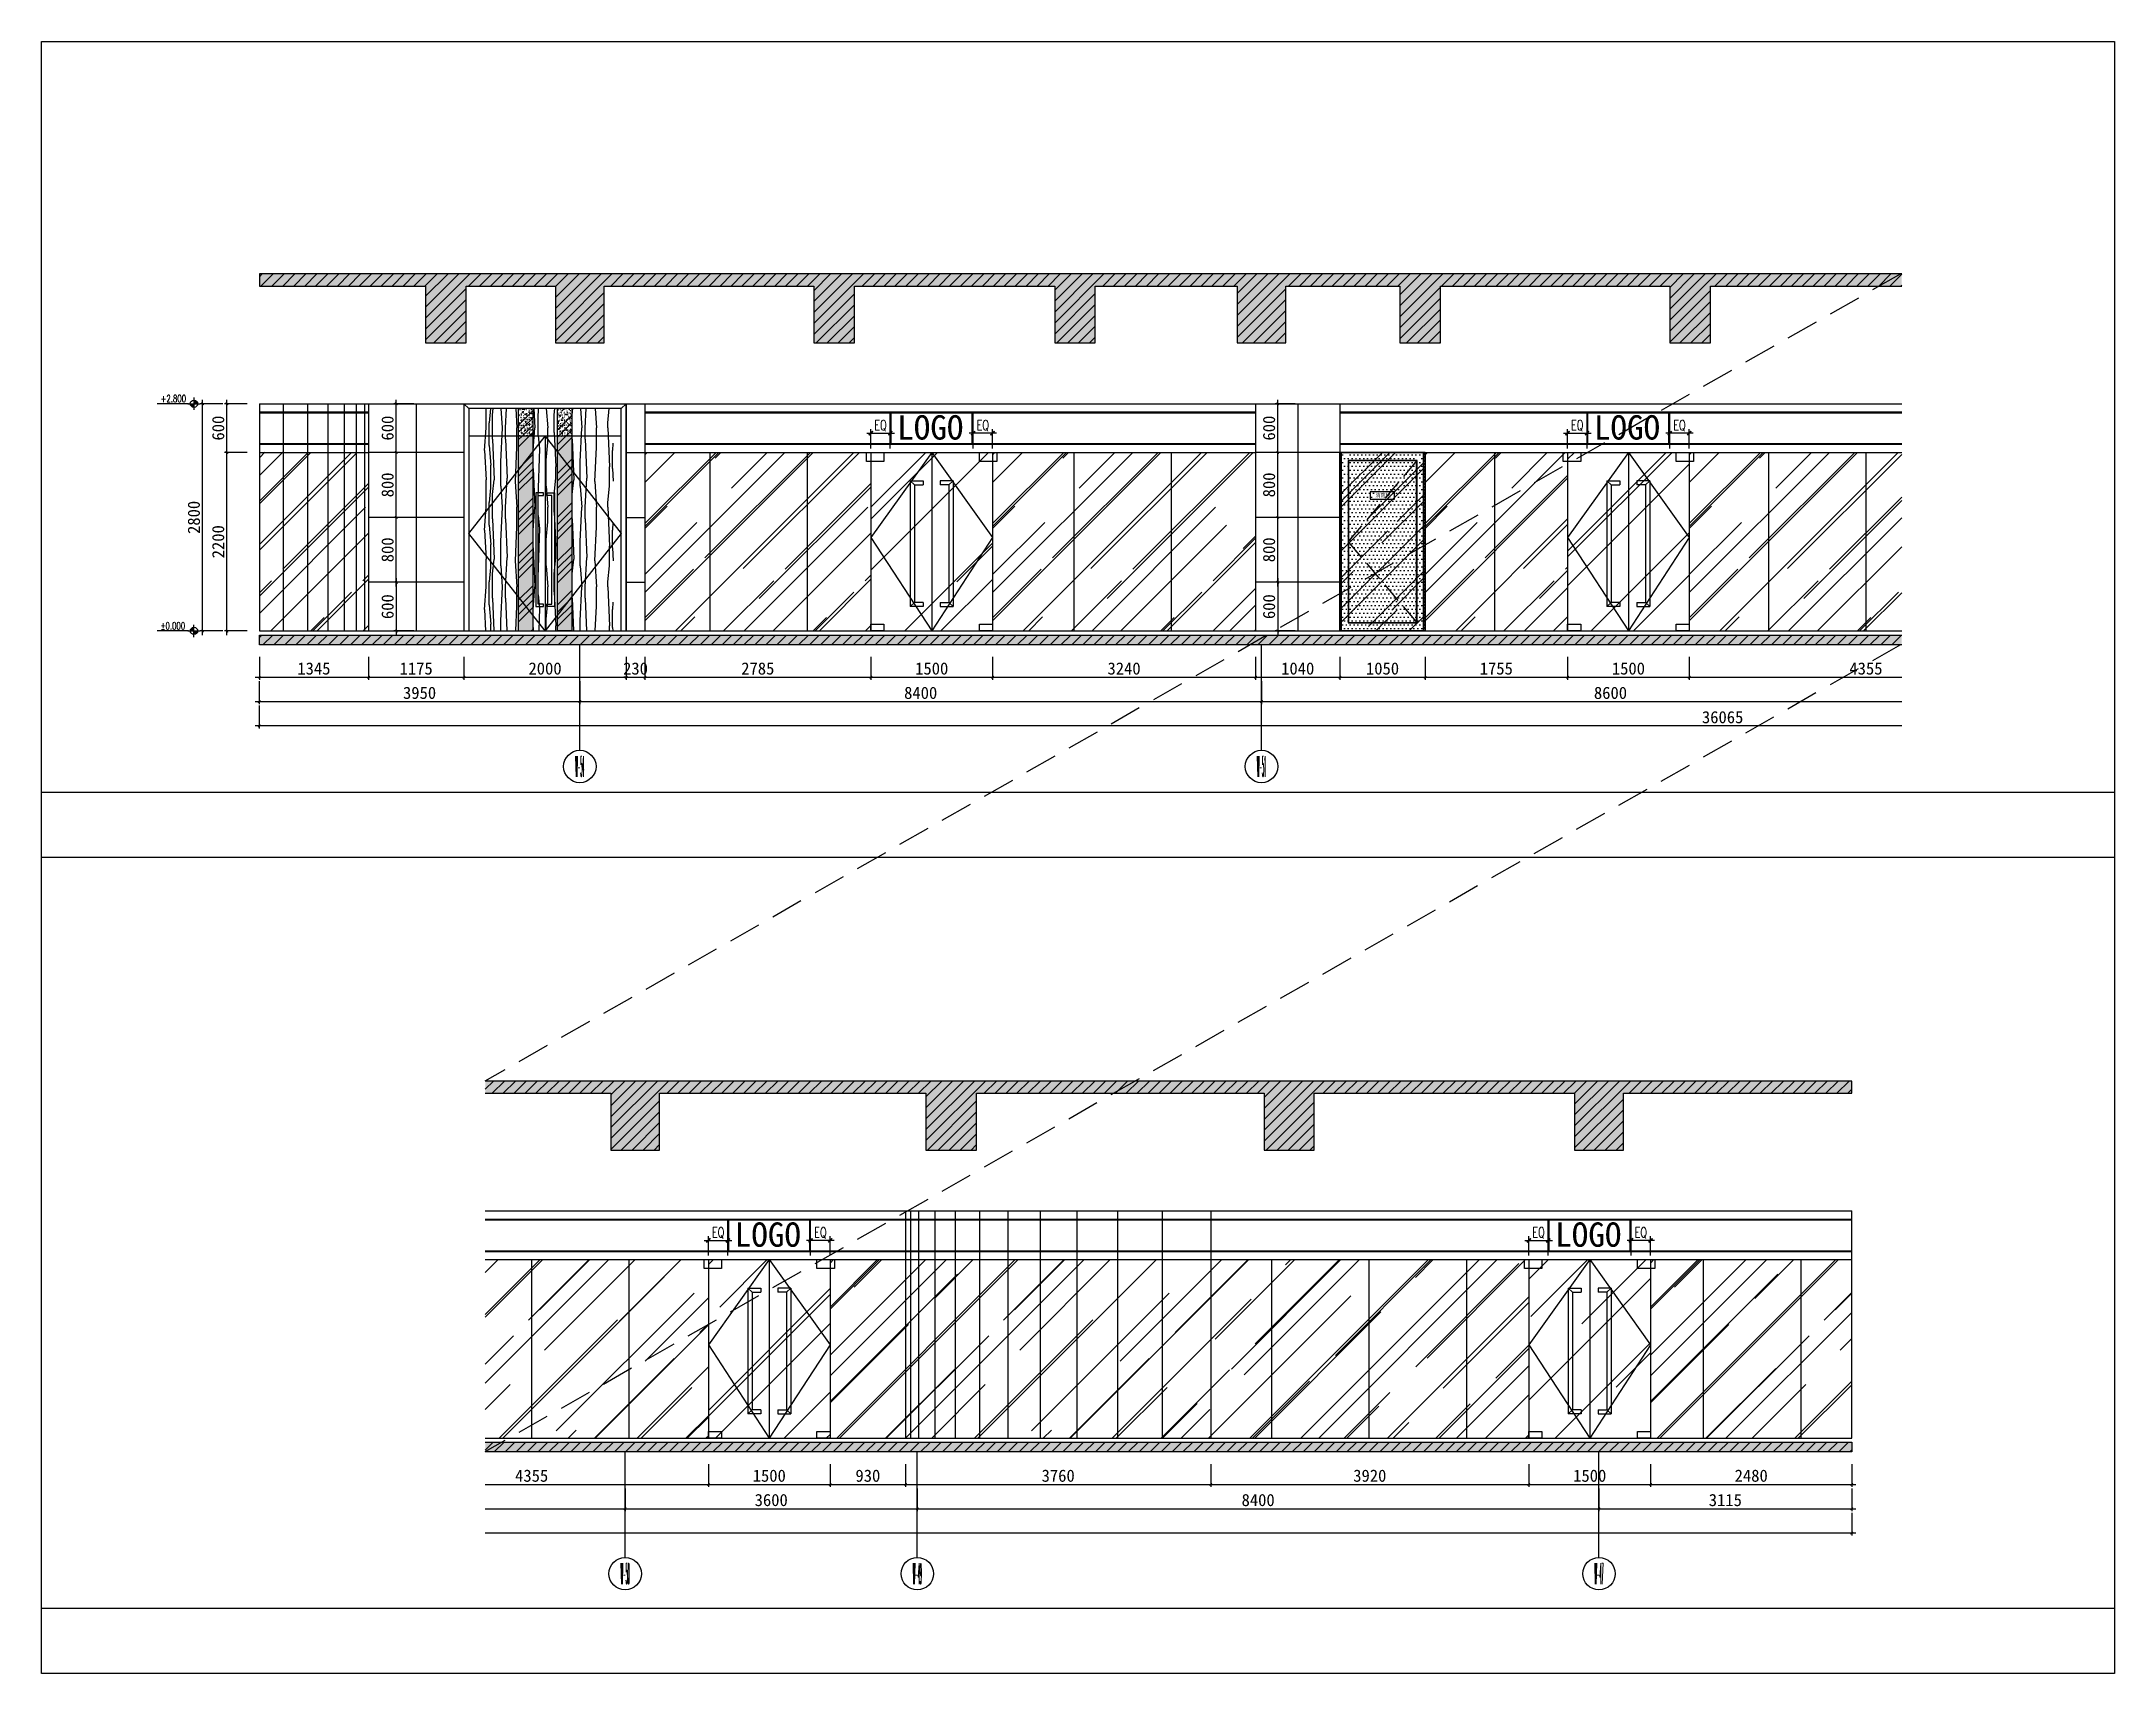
# Model space of a CAD drawing. Header units: millimetres. Extents: x 110215 to 630040, y -488650 to 141897.
# Drawn here: x 498127 to 523673, y 121786 to 141897 of the extents above; entities that cross this region are included whole.
import ezdxf
from ezdxf.enums import TextEntityAlignment as Align
from ezdxf.xclip import XClip

# ---------------------------------------------------------------- set-up
doc = ezdxf.new("R2010")
doc.units = ezdxf.units.MM
doc.header["$LTSCALE"] = 1000
doc.header["$XCLIPFRAME"] = 0
for name, pattern in [('_DASH', [0.6, 0.4, -0.2]), ('DASH', [0.35, 0.25, -0.1]), ('DOTE', [2.42, 2, -0.2, 0.02, -0.2])]:
    doc.linetypes.add(name, pattern=pattern)
doc.layers.get('Defpoints').update_dxf_attribs({"color": 2})
for name, color, linetype in [('0-118标注', 2, 'Continuous'), ('0-140c立面材料填充', 250, 'Continuous'), ('0-140d立面材料分隔', 146, 'Continuous'), ('0-140立面图剖切线', 4, 'Continuous'), ('1', 4, 'Continuous'), ('7', 7, 'Continuous'), ('D-地面', 8, 'Continuous'), ('E立-ELEV1', 6, 'Continuous')]:
    doc.layers.add(name, color=color, linetype=linetype)
doc.styles.add('_TCH_AXIS', font='COMPLEX', dxfattribs={"bigfont": 'GBCBIG'})
doc.styles.add('COMPLEX', font='COMPLEX')
doc.styles.add('DIM_FONT', font='SIMPLEX', dxfattribs={"width": 0.7, "bigfont": 'GBCBIG'})
doc.styles.add('LOGO', font='arial.ttf', dxfattribs={"width": 0.9})
doc.styles.add('TXT', font='txt.shx', dxfattribs={"width": 0.7})
doc.styles.add('繁黑体', font='simhei.ttf')
doc.styles.add('黑体', font='simhei.ttf')
doc.dimstyles.new('50', dxfattribs={"dimscale": 50, "dimtxt": 3, "dimasz": 0.6, "dimexe": 0.6, "dimexo": 0.6, "dimtad": 1, "dimdec": 0, "dimdsep": 46, "dimtxsty": '黑体', "dimblk1": 'ARCHTICK', "dimblk2": 'ARCHTICK', "dimsah": 1, "dimcen": 0, "dimdle": 1, "dimclrd": 251, "dimclre": 251, "dimclrt": 2, "dimadec": 0, "dimazin": 0, "dimtfac": 1, "dimtdec": 0, "dimtix": 1, "dimtmove": 2, "dimatfit": 3, "dimldrblk": 'DOT', "dimfxl": 0, "dimtolj": 1, "dimtzin": 0, "dimarcsym": 0})
doc.dimstyles.new('副本 1-50', dxfattribs={"dimscale": 50, "dimtxt": 2.5, "dimasz": 1, "dimexe": 1, "dimexo": 1, "dimgap": 0.6, "dimtad": 1, "dimdec": 0, "dimrnd": 5, "dimzin": 0, "dimdsep": 46, "dimtxsty": 'TXT', "dimblk": 'ARCHTICK', "dimcen": 4, "dimdle": 1, "dimclrd": 3, "dimclre": 3, "dimclrt": 3, "dimadec": 0, "dimazin": 0, "dimtfac": 1, "dimtdec": 0, "dimtix": 1, "dimtmove": 2, "dimatfit": 3, "dimldrblk": 'ARCHTICK', "dimfxl": 0, "dimtolj": 1, "dimtzin": 0, "dimarcsym": 0})
pattern_1 = [(37.5, (677694.32, -150906.93), (-1.6000313, 48.9413237), [0, -38.608, 0, -43.18, 0, -41.275]), (7.5, (677694.32, -150906.93), (44.952328, 71.68251), [0, -20.828, 0, -34.798, 0, -13.335]), (327.5, (677663.077, -150906.93), (79.099237, 0.1437185), [0, -12.7, 0, -45.72, 0, -59.69]), (317.5, (677663.08, -150906.93), (76.355645, 22.292932), [0, -6.35, 0, -29.972, 0, -34.29])]
pattern_2 = [(45, (677694.32, -150906.93), (-269.4077, 269.4077), []), (45, (677784.12, -150906.93), (-269.4077, 269.4077), []), (45, (677873.92, -150906.93), (-269.4077, 269.4077), []), (45, (677963.73, -150906.93), (-269.4077, 269.4077), [])]

# ---------------------------------------------------------------- blocks, each defined once
blk = doc.blocks.new('xdfsfsw')
h = blk.add_hatch()
h.set_pattern_fill('WD木纹1', color=250, scale=20, style=0, pattern_type=2)
h.set_pattern_definition([(90, (2675360.6, 208530.9), (-980, 6e-14), [140, -840]), (272.29061, (2675360.6, 208530.9), (980, -3e-06), [500.4, -24019.192]), (272.29061, (2675360.6, 209510.9), (980, -3e-06), [500.4, -24019.192]), (272.29061, (2675360.6, 210490.9), (980, -3e-06), [500.4, -24019.192]), (272.29061, (2675360.6, 211470.9), (980, -3e-06), [500.4, -24019.192]), (272.29061, (2675360.6, 212450.9), (980, -3e-06), [500.4, -24019.192]), (272.29061, (2675360.6, 213430.9), (980, -3e-06), [500.4, -24019.192]), (272.29061, (2675360.6, 214410.9), (980, -3e-06), [500.4, -24019.192]), (272.29061, (2675360.6, 215390.9), (980, -3e-06), [500.4, -24019.192]), (272.29061, (2675360.6, 216370.9), (980, -3e-06), [500.4, -24019.192]), (272.29061, (2675360.6, 217350.9), (980, -3e-06), [500.4, -24019.192]), (272.29061, (2675360.6, 218330.9), (980, -3e-06), [500.4, -24019.192]), (272.29061, (2675360.6, 219310.9), (980, -3e-06), [500.4, -24019.192]), (272.29061, (2675360.6, 220290.9), (980, -3e-06), [500.4, -24019.192]), (272.29061, (2675360.6, 221270.9), (980, -3e-06), [500.4, -24019.192]), (272.29061, (2675360.6, 222250.9), (980, -3e-06), [500.4, -24019.192]), (272.29061, (2675360.6, 223230.9), (980, -3e-06), [500.4, -24019.192]), (272.29061, (2675360.6, 224210.9), (980, -3e-06), [500.4, -24019.192]), (272.29061, (2675360.6, 225190.9), (980, -3e-06), [500.4, -24019.192]), (272.29061, (2675360.6, 226170.9), (980, -3e-06), [500.4, -24019.192]), (272.29061, (2675360.6, 227150.9), (980, -3e-06), [500.4, -24019.192]), (272.29061, (2675360.6, 228130.9), (980, -3e-06), [500.4, -24019.192]), (272.29061, (2675360.6, 229110.9), (980, -3e-06), [500.4, -24019.192]), (272.29061, (2675360.6, 230090.9), (980, -3e-06), [500.4, -24019.192]), (272.29061, (2675360.6, 231070.9), (980, -3e-06), [500.4, -24019.192]), (272.29061, (2675360.6, 232050.9), (980, -3e-06), [500.4, -24019.192]), (83.65981, (2675360.6, 207850.9), (4e-05, 8820), [181.1077, -8693.1697]), (83.65981, (2675360.6, 208830.9), (4e-05, 8820), [181.1077, -8693.1697]), (83.65981, (2675360.6, 209810.9), (4e-05, 8820), [181.1077, -8693.1697]), (83.65981, (2675360.6, 210790.9), (4e-05, 8820), [181.1077, -8693.1697]), (83.65981, (2675360.6, 211770.9), (4e-05, 8820), [181.1077, -8693.1697]), (83.65981, (2675360.6, 212750.9), (4e-05, 8820), [181.1077, -8693.1697]), (83.65981, (2675360.6, 213730.9), (4e-05, 8820), [181.1077, -8693.1697]), (83.65981, (2675360.6, 214710.9), (4e-05, 8820), [181.1077, -8693.1697]), (83.65981, (2675360.6, 215690.9), (4e-05, 8820), [181.1077, -8693.1697]), (90, (2675360.6, 207690.9), (-980, 6e-14), [160, -820]), (90, (2675320.6, 208450.9), (-980, 6e-14), [220, -760]), (274.76364, (2675320.6, 208450.9), (980, -5e-06), [240.832, -11559.931]), (274.76364, (2675320.6, 209430.9), (980, -5e-06), [240.832, -11559.931]), (274.76364, (2675320.6, 210410.9), (980, -5e-06), [240.832, -11559.931]), (274.76364, (2675320.6, 211390.9), (980, -5e-06), [240.832, -11559.931]), (274.76364, (2675320.6, 212370.9), (980, -5e-06), [240.832, -11559.931]), (274.76364, (2675320.6, 213350.9), (980, -5e-06), [240.832, -11559.931]), (274.76364, (2675320.6, 214330.9), (980, -5e-06), [240.832, -11559.931]), (274.76364, (2675320.6, 215310.9), (980, -5e-06), [240.832, -11559.931]), (274.76364, (2675320.6, 216290.9), (980, -5e-06), [240.832, -11559.931]), (274.76364, (2675320.6, 217270.9), (980, -5e-06), [240.832, -11559.931]), (274.76364, (2675320.6, 218250.9), (980, -5e-06), [240.832, -11559.931]), (274.76364, (2675320.6, 219230.9), (980, -5e-06), [240.832, -11559.931]), (90, (2675340.6, 207930.9), (-980, 6e-14), [280, -700]), (83.65981, (2675320.6, 207750.9), (4e-05, 8820), [181.1077, -8693.1697]), (83.65981, (2675320.6, 208730.9), (4e-05, 8820), [181.1077, -8693.1697]), (83.65981, (2675320.6, 209710.9), (4e-05, 8820), [181.1077, -8693.1697]), (83.65981, (2675320.6, 210690.9), (4e-05, 8820), [181.1077, -8693.1697]), (83.65981, (2675320.6, 211670.9), (4e-05, 8820), [181.1077, -8693.1697]), (83.65981, (2675320.6, 212650.9), (4e-05, 8820), [181.1077, -8693.1697]), (83.65981, (2675320.6, 213630.9), (4e-05, 8820), [181.1077, -8693.1697]), (83.65981, (2675320.6, 214610.9), (4e-05, 8820), [181.1077, -8693.1697]), (83.65981, (2675320.6, 215590.9), (4e-05, 8820), [181.1077, -8693.1697]), (90, (2675320.6, 207690.9), (-980, 6e-14), [60, -920]), (85.914383, (2675260.6, 208390.9), (6e-05, 13720), [280.7134, -13474.242]), (85.914383, (2675260.6, 209370.9), (6e-05, 13720), [280.7134, -13474.242]), (85.914383, (2675260.6, 210350.9), (6e-05, 13720), [280.7134, -13474.242]), (85.914383, (2675260.6, 211330.9), (6e-05, 13720), [280.7134, -13474.242]), (85.914383, (2675260.6, 212310.9), (6e-05, 13720), [280.7134, -13474.242]), (85.914383, (2675260.6, 213290.9), (6e-05, 13720), [280.7134, -13474.242]), (85.914383, (2675260.6, 214270.9), (6e-05, 13720), [280.7134, -13474.242]), (85.914383, (2675260.6, 215250.9), (6e-05, 13720), [280.7134, -13474.242]), (85.914383, (2675260.6, 216230.9), (6e-05, 13720), [280.7134, -13474.242]), (85.914383, (2675260.6, 217210.9), (6e-05, 13720), [280.7134, -13474.242]), (85.914383, (2675260.6, 218190.9), (6e-05, 13720), [280.7134, -13474.242]), (85.914383, (2675260.6, 219170.9), (6e-05, 13720), [280.7134, -13474.242]), (85.914383, (2675260.6, 220150.9), (6e-05, 13720), [280.7134, -13474.242]), (85.914383, (2675260.6, 221130.9), (6e-05, 13720), [280.7134, -13474.242]), (85.914383, (2675260.6, 222110.9), (6e-05, 13720), [280.7134, -13474.242]), (273.17983, (2675260.6, 208390.9), (980, -3e-06), [360.555, -17306.646]), (273.17983, (2675260.6, 209370.9), (980, -3e-06), [360.555, -17306.646]), (273.17983, (2675260.6, 210350.9), (980, -3e-06), [360.555, -17306.646]), (273.17983, (2675260.6, 211330.9), (980, -3e-06), [360.555, -17306.646]), (273.17983, (2675260.6, 212310.9), (980, -3e-06), [360.555, -17306.646]), (273.17983, (2675260.6, 213290.9), (980, -3e-06), [360.555, -17306.646]), (273.17983, (2675260.6, 214270.9), (980, -3e-06), [360.555, -17306.646]), (273.17983, (2675260.6, 215250.9), (980, -3e-06), [360.555, -17306.646]), (273.17983, (2675260.6, 216230.9), (980, -3e-06), [360.555, -17306.646]), (273.17983, (2675260.6, 217210.9), (980, -3e-06), [360.555, -17306.646]), (273.17983, (2675260.6, 218190.9), (980, -3e-06), [360.555, -17306.646]), (273.17983, (2675260.6, 219170.9), (980, -3e-06), [360.555, -17306.646]), (273.17983, (2675260.6, 220150.9), (980, -3e-06), [360.555, -17306.646]), (273.17983, (2675260.6, 221130.9), (980, -3e-06), [360.555, -17306.646]), (273.17983, (2675260.6, 222110.9), (980, -3e-06), [360.555, -17306.646]), (273.17983, (2675260.6, 223090.9), (980, -3e-06), [360.555, -17306.646]), (273.17983, (2675260.6, 224070.9), (980, -3e-06), [360.555, -17306.646]), (273.17983, (2675260.6, 225050.9), (980, -3e-06), [360.555, -17306.646]), (273.17983, (2675260.6, 226030.9), (980, -3e-06), [360.555, -17306.646]), (90, (2675280.6, 207690.9), (-980, 6e-14), [340, -640]), (87.27369, (2675460.6, 208250.9), (-3e-06, 20580), [420.476, -20182.844]), (87.27369, (2675460.6, 209230.9), (-3e-06, 20580), [420.476, -20182.844]), (87.27369, (2675460.6, 210210.9), (-3e-06, 20580), [420.476, -20182.844]), (87.27369, (2675460.6, 211190.9), (-3e-06, 20580), [420.476, -20182.844]), (87.27369, (2675460.6, 212170.9), (-3e-06, 20580), [420.476, -20182.844]), (87.27369, (2675460.6, 213150.9), (-3e-06, 20580), [420.476, -20182.844]), (87.27369, (2675460.6, 214130.9), (-3e-06, 20580), [420.476, -20182.844]), (87.27369, (2675460.6, 215110.9), (-3e-06, 20580), [420.476, -20182.844]), (87.27369, (2675460.6, 216090.9), (-3e-06, 20580), [420.476, -20182.844]), (87.27369, (2675460.6, 217070.9), (-3e-06, 20580), [420.476, -20182.844]), (87.27369, (2675460.6, 218050.9), (-3e-06, 20580), [420.476, -20182.844]), (87.27369, (2675460.6, 219030.9), (-3e-06, 20580), [420.476, -20182.844]), (87.27369, (2675460.6, 220010.9), (-3e-06, 20580), [420.476, -20182.844]), (87.27369, (2675460.6, 220990.9), (-3e-06, 20580), [420.476, -20182.844]), (87.27369, (2675460.6, 221970.9), (-3e-06, 20580), [420.476, -20182.844]), (87.27369, (2675460.6, 222950.9), (-3e-06, 20580), [420.476, -20182.844]), (87.27369, (2675460.6, 223930.9), (-3e-06, 20580), [420.476, -20182.844]), (87.27369, (2675460.6, 224910.9), (-3e-06, 20580), [420.476, -20182.844]), (87.27369, (2675460.6, 225890.9), (-3e-06, 20580), [420.476, -20182.844]), (87.27369, (2675460.6, 226870.9), (-3e-06, 20580), [420.476, -20182.844]), (87.27369, (2675460.6, 227850.9), (-3e-06, 20580), [420.476, -20182.844]), (90, (2675460.6, 207950.9), (-980, 6e-14), [300, -680]), (274.398705, (2675460.6, 207950.9), (980, 3e-06), [260.768, -12516.8686]), (274.398705, (2675460.6, 208930.9), (980, 3e-06), [260.768, -12516.8686]), (274.398705, (2675460.6, 209910.9), (980, 3e-06), [260.768, -12516.8686]), (274.398705, (2675460.6, 210890.9), (980, 3e-06), [260.768, -12516.8686]), (274.398705, (2675460.6, 211870.9), (980, 3e-06), [260.768, -12516.8686]), (274.398705, (2675460.6, 212850.9), (980, 3e-06), [260.768, -12516.8686]), (274.398705, (2675460.6, 213830.9), (980, 3e-06), [260.768, -12516.8686]), (274.398705, (2675460.6, 214810.9), (980, 3e-06), [260.768, -12516.8686]), (274.398705, (2675460.6, 215790.9), (980, 3e-06), [260.768, -12516.8686]), (274.398705, (2675460.6, 216770.9), (980, 3e-06), [260.768, -12516.8686]), (274.398705, (2675460.6, 217750.9), (980, 3e-06), [260.768, -12516.8686]), (274.398705, (2675460.6, 218730.9), (980, 3e-06), [260.768, -12516.8686]), (274.398705, (2675460.6, 219710.9), (980, 3e-06), [260.768, -12516.8686]), (90, (2675060.6, 208490.9), (-980, 6e-14), [180, -800]), (84.80557, (2675040.6, 208270.9), (2e-05, 10780), [220.907, -10603.5466]), (84.80557, (2675040.6, 209250.9), (2e-05, 10780), [220.907, -10603.5466]), (84.80557, (2675040.6, 210230.9), (2e-05, 10780), [220.907, -10603.5466]), (84.80557, (2675040.6, 211210.9), (2e-05, 10780), [220.907, -10603.5466]), (84.80557, (2675040.6, 212190.9), (2e-05, 10780), [220.907, -10603.5466]), (84.80557, (2675040.6, 213170.9), (2e-05, 10780), [220.907, -10603.5466]), (84.80557, (2675040.6, 214150.9), (2e-05, 10780), [220.907, -10603.5466]), (84.80557, (2675040.6, 215130.9), (2e-05, 10780), [220.907, -10603.5466]), (84.80557, (2675040.6, 216110.9), (2e-05, 10780), [220.907, -10603.5466]), (84.80557, (2675040.6, 217090.9), (2e-05, 10780), [220.907, -10603.5466]), (84.80557, (2675040.6, 218070.9), (2e-05, 10780), [220.907, -10603.5466]), (84.80557, (2675040.6, 219050.9), (2e-05, 10780), [220.907, -10603.5466]), (90, (2675040.6, 207950.9), (-980, 6e-14), [320, -660]), (274.398705, (2675040.6, 207950.9), (980, 3e-06), [260.768, -12516.8686]), (274.398705, (2675040.6, 208930.9), (980, 3e-06), [260.768, -12516.8686]), (274.398705, (2675040.6, 209910.9), (980, 3e-06), [260.768, -12516.8686]), (274.398705, (2675040.6, 210890.9), (980, 3e-06), [260.768, -12516.8686]), (274.398705, (2675040.6, 211870.9), (980, 3e-06), [260.768, -12516.8686]), (274.398705, (2675040.6, 212850.9), (980, 3e-06), [260.768, -12516.8686]), (274.398705, (2675040.6, 213830.9), (980, 3e-06), [260.768, -12516.8686]), (274.398705, (2675040.6, 214810.9), (980, 3e-06), [260.768, -12516.8686]), (274.398705, (2675040.6, 215790.9), (980, 3e-06), [260.768, -12516.8686]), (274.398705, (2675040.6, 216770.9), (980, 3e-06), [260.768, -12516.8686]), (274.398705, (2675040.6, 217750.9), (980, 3e-06), [260.768, -12516.8686]), (274.398705, (2675040.6, 218730.9), (980, 3e-06), [260.768, -12516.8686]), (274.398705, (2675040.6, 219710.9), (980, 3e-06), [260.768, -12516.8686]), (90, (2675520.6, 208530.9), (-980, 6e-14), [140, -840]), (272.385944, (2675520.6, 208530.9), (980, -6e-06), [480.416, -23059.991]), (272.385944, (2675520.6, 209510.9), (980, -6e-06), [480.416, -23059.991]), (272.385944, (2675520.6, 210490.9), (980, -6e-06), [480.416, -23059.991]), (272.385944, (2675520.6, 211470.9), (980, -6e-06), [480.416, -23059.991]), (272.385944, (2675520.6, 212450.9), (980, -6e-06), [480.416, -23059.991]), (272.385944, (2675520.6, 213430.9), (980, -6e-06), [480.416, -23059.991]), (272.385944, (2675520.6, 214410.9), (980, -6e-06), [480.416, -23059.991]), (272.385944, (2675520.6, 215390.9), (980, -6e-06), [480.416, -23059.991]), (272.385944, (2675520.6, 216370.9), (980, -6e-06), [480.416, -23059.991]), (272.385944, (2675520.6, 217350.9), (980, -6e-06), [480.416, -23059.991]), (272.385944, (2675520.6, 218330.9), (980, -6e-06), [480.416, -23059.991]), (272.385944, (2675520.6, 219310.9), (980, -6e-06), [480.416, -23059.991]), (272.385944, (2675520.6, 220290.9), (980, -6e-06), [480.416, -23059.991]), (272.385944, (2675520.6, 221270.9), (980, -6e-06), [480.416, -23059.991]), (272.385944, (2675520.6, 222250.9), (980, -6e-06), [480.416, -23059.991]), (272.385944, (2675520.6, 223230.9), (980, -6e-06), [480.416, -23059.991]), (272.385944, (2675520.6, 224210.9), (980, -6e-06), [480.416, -23059.991]), (272.385944, (2675520.6, 225190.9), (980, -6e-06), [480.416, -23059.991]), (272.385944, (2675520.6, 226170.9), (980, -6e-06), [480.416, -23059.991]), (272.385944, (2675520.6, 227150.9), (980, -6e-06), [480.416, -23059.991]), (272.385944, (2675520.6, 228130.9), (980, -6e-06), [480.416, -23059.991]), (272.385944, (2675520.6, 229110.9), (980, -6e-06), [480.416, -23059.991]), (272.385944, (2675520.6, 230090.9), (980, -6e-06), [480.416, -23059.991]), (272.385944, (2675520.6, 231070.9), (980, -6e-06), [480.416, -23059.991]), (272.385944, (2675520.6, 232050.9), (980, -6e-06), [480.416, -23059.991]), (86.82017, (2675520.6, 207690.9), (-3e-05, 17640), [360.555, -17306.646]), (86.82017, (2675520.6, 208670.9), (-3e-05, 17640), [360.555, -17306.646]), (86.82017, (2675520.6, 209650.9), (-3e-05, 17640), [360.555, -17306.646]), (86.82017, (2675520.6, 210630.9), (-3e-05, 17640), [360.555, -17306.646]), (86.82017, (2675520.6, 211610.9), (-3e-05, 17640), [360.555, -17306.646]), (86.82017, (2675520.6, 212590.9), (-3e-05, 17640), [360.555, -17306.646]), (86.82017, (2675520.6, 213570.9), (-3e-05, 17640), [360.555, -17306.646]), (86.82017, (2675520.6, 214550.9), (-3e-05, 17640), [360.555, -17306.646]), (86.82017, (2675520.6, 215530.9), (-3e-05, 17640), [360.555, -17306.646]), (86.82017, (2675520.6, 216510.9), (-3e-05, 17640), [360.555, -17306.646]), (86.82017, (2675520.6, 217490.9), (-3e-05, 17640), [360.555, -17306.646]), (86.82017, (2675520.6, 218470.9), (-3e-05, 17640), [360.555, -17306.646]), (86.82017, (2675520.6, 219450.9), (-3e-05, 17640), [360.555, -17306.646]), (86.82017, (2675520.6, 220430.9), (-3e-05, 17640), [360.555, -17306.646]), (86.82017, (2675520.6, 221410.9), (-3e-05, 17640), [360.555, -17306.646]), (86.82017, (2675520.6, 222390.9), (-3e-05, 17640), [360.555, -17306.646]), (86.82017, (2675520.6, 223370.9), (-3e-05, 17640), [360.555, -17306.646]), (86.82017, (2675520.6, 224350.9), (-3e-05, 17640), [360.555, -17306.646]), (86.82017, (2675520.6, 225330.9), (-3e-05, 17640), [360.555, -17306.646]), (90, (2675660.6, 208430.9), (-980, 6e-14), [240, -740]), (87.27369, (2675640.6, 208010.9), (-3e-06, 20580), [420.476, -20182.844]), (87.27369, (2675640.6, 208990.9), (-3e-06, 20580), [420.476, -20182.844]), (87.27369, (2675640.6, 209970.9), (-3e-06, 20580), [420.476, -20182.844]), (87.27369, (2675640.6, 210950.9), (-3e-06, 20580), [420.476, -20182.844]), (87.27369, (2675640.6, 211930.9), (-3e-06, 20580), [420.476, -20182.844]), (87.27369, (2675640.6, 212910.9), (-3e-06, 20580), [420.476, -20182.844]), (87.27369, (2675640.6, 213890.9), (-3e-06, 20580), [420.476, -20182.844]), (87.27369, (2675640.6, 214870.9), (-3e-06, 20580), [420.476, -20182.844]), (87.27369, (2675640.6, 215850.9), (-3e-06, 20580), [420.476, -20182.844]), (87.27369, (2675640.6, 216830.9), (-3e-06, 20580), [420.476, -20182.844]), (87.27369, (2675640.6, 217810.9), (-3e-06, 20580), [420.476, -20182.844]), (87.27369, (2675640.6, 218790.9), (-3e-06, 20580), [420.476, -20182.844]), (87.27369, (2675640.6, 219770.9), (-3e-06, 20580), [420.476, -20182.844]), (87.27369, (2675640.6, 220750.9), (-3e-06, 20580), [420.476, -20182.844]), (87.27369, (2675640.6, 221730.9), (-3e-06, 20580), [420.476, -20182.844]), (87.27369, (2675640.6, 222710.9), (-3e-06, 20580), [420.476, -20182.844]), (87.27369, (2675640.6, 223690.9), (-3e-06, 20580), [420.476, -20182.844]), (87.27369, (2675640.6, 224670.9), (-3e-06, 20580), [420.476, -20182.844]), (87.27369, (2675640.6, 225650.9), (-3e-06, 20580), [420.476, -20182.844]), (87.27369, (2675640.6, 226630.9), (-3e-06, 20580), [420.476, -20182.844]), (87.27369, (2675640.6, 227610.9), (-3e-06, 20580), [420.476, -20182.844]), (273.576334, (2675640.6, 208010.9), (980, -6e-06), [320.6244, -15389.971]), (273.576334, (2675640.6, 208990.9), (980, -6e-06), [320.6244, -15389.971]), (273.576334, (2675640.6, 209970.9), (980, -6e-06), [320.6244, -15389.971]), (273.576334, (2675640.6, 210950.9), (980, -6e-06), [320.6244, -15389.971]), (273.576334, (2675640.6, 211930.9), (980, -6e-06), [320.6244, -15389.971]), (273.576334, (2675640.6, 212910.9), (980, -6e-06), [320.6244, -15389.971]), (273.576334, (2675640.6, 213890.9), (980, -6e-06), [320.6244, -15389.971]), (273.576334, (2675640.6, 214870.9), (980, -6e-06), [320.6244, -15389.971]), (273.576334, (2675640.6, 215850.9), (980, -6e-06), [320.6244, -15389.971]), (273.576334, (2675640.6, 216830.9), (980, -6e-06), [320.6244, -15389.971]), (273.576334, (2675640.6, 217810.9), (980, -6e-06), [320.6244, -15389.971]), (273.576334, (2675640.6, 218790.9), (980, -6e-06), [320.6244, -15389.971]), (273.576334, (2675640.6, 219770.9), (980, -6e-06), [320.6244, -15389.971]), (273.576334, (2675640.6, 220750.9), (980, -6e-06), [320.6244, -15389.971]), (273.576334, (2675640.6, 221730.9), (980, -6e-06), [320.6244, -15389.971]), (273.576334, (2675640.6, 222710.9), (980, -6e-06), [320.6244, -15389.971]), (90, (2674940.6, 208570.9), (-980, 6e-14), [100, -880]), (277.125016, (2674940.6, 208570.9), (980, -6e-06), [161.245, -7739.7674]), (277.125016, (2674940.6, 209550.9), (980, -6e-06), [161.245, -7739.7674]), (277.125016, (2674940.6, 210530.9), (980, -6e-06), [161.245, -7739.7674]), (277.125016, (2674940.6, 211510.9), (980, -6e-06), [161.245, -7739.7674]), (277.125016, (2674940.6, 212490.9), (980, -6e-06), [161.245, -7739.7674]), (277.125016, (2674940.6, 213470.9), (980, -6e-06), [161.245, -7739.7674]), (277.125016, (2674940.6, 214450.9), (980, -6e-06), [161.245, -7739.7674]), (277.125016, (2674940.6, 215430.9), (980, -6e-06), [161.245, -7739.7674]), (277.125016, (2674940.6, 216410.9), (980, -6e-06), [161.245, -7739.7674]), (88.09085, (2674940.6, 207810.9), (-0.0002, 29400), [600.333, -28815.996]), (88.09085, (2674940.6, 208790.9), (-0.0002, 29400), [600.333, -28815.996]), (88.09085, (2674940.6, 209770.9), (-0.0002, 29400), [600.333, -28815.996]), (88.09085, (2674940.6, 210750.9), (-0.0002, 29400), [600.333, -28815.996]), (88.09085, (2674940.6, 211730.9), (-0.0002, 29400), [600.333, -28815.996]), (88.09085, (2674940.6, 212710.9), (-0.0002, 29400), [600.333, -28815.996]), (88.09085, (2674940.6, 213690.9), (-0.0002, 29400), [600.333, -28815.996]), (88.09085, (2674940.6, 214670.9), (-0.0002, 29400), [600.333, -28815.996]), (88.09085, (2674940.6, 215650.9), (-0.0002, 29400), [600.333, -28815.996]), (88.09085, (2674940.6, 216630.9), (-0.0002, 29400), [600.333, -28815.996]), (88.09085, (2674940.6, 217610.9), (-0.0002, 29400), [600.333, -28815.996]), (88.09085, (2674940.6, 218590.9), (-0.0002, 29400), [600.333, -28815.996]), (88.09085, (2674940.6, 219570.9), (-0.0002, 29400), [600.333, -28815.996]), (88.09085, (2674940.6, 220550.9), (-0.0002, 29400), [600.333, -28815.996]), (88.09085, (2674940.6, 221530.9), (-0.0002, 29400), [600.333, -28815.996]), (88.09085, (2674940.6, 222510.9), (-0.0002, 29400), [600.333, -28815.996]), (88.09085, (2674940.6, 223490.9), (-0.0002, 29400), [600.333, -28815.996]), (88.09085, (2674940.6, 224470.9), (-0.0002, 29400), [600.333, -28815.996]), (88.09085, (2674940.6, 225450.9), (-0.0002, 29400), [600.333, -28815.996]), (88.09085, (2674940.6, 226430.9), (-0.0002, 29400), [600.333, -28815.996]), (88.09085, (2674940.6, 227410.9), (-0.0002, 29400), [600.333, -28815.996]), (88.09085, (2674940.6, 228390.9), (-0.0002, 29400), [600.333, -28815.996]), (88.09085, (2674940.6, 229370.9), (-0.0002, 29400), [600.333, -28815.996]), (88.09085, (2674940.6, 230350.9), (-0.0002, 29400), [600.333, -28815.996]), (88.09085, (2674940.6, 231330.9), (-0.0002, 29400), [600.333, -28815.996]), (88.09085, (2674940.6, 232310.9), (-0.0002, 29400), [600.333, -28815.996]), (88.09085, (2674940.6, 233290.9), (-0.0002, 29400), [600.333, -28815.996]), (88.09085, (2674940.6, 234270.9), (-0.0002, 29400), [600.333, -28815.996]), (88.09085, (2674940.6, 235250.9), (-0.0002, 29400), [600.333, -28815.996]), (88.09085, (2674940.6, 236230.9), (-0.0002, 29400), [600.333, -28815.996]), (90, (2674940.6, 207690.9), (-980, 6e-14), [120, -860]), (85.914383, (2675860.6, 208390.9), (6e-05, 13720), [280.7134, -13474.242]), (85.914383, (2675860.6, 209370.9), (6e-05, 13720), [280.7134, -13474.242]), (85.914383, (2675860.6, 210350.9), (6e-05, 13720), [280.7134, -13474.242]), (85.914383, (2675860.6, 211330.9), (6e-05, 13720), [280.7134, -13474.242]), (85.914383, (2675860.6, 212310.9), (6e-05, 13720), [280.7134, -13474.242]), (85.914383, (2675860.6, 213290.9), (6e-05, 13720), [280.7134, -13474.242]), (85.914383, (2675860.6, 214270.9), (6e-05, 13720), [280.7134, -13474.242]), (85.914383, (2675860.6, 215250.9), (6e-05, 13720), [280.7134, -13474.242]), (85.914383, (2675860.6, 216230.9), (6e-05, 13720), [280.7134, -13474.242]), (85.914383, (2675860.6, 217210.9), (6e-05, 13720), [280.7134, -13474.242]), (85.914383, (2675860.6, 218190.9), (6e-05, 13720), [280.7134, -13474.242]), (85.914383, (2675860.6, 219170.9), (6e-05, 13720), [280.7134, -13474.242]), (85.914383, (2675860.6, 220150.9), (6e-05, 13720), [280.7134, -13474.242]), (85.914383, (2675860.6, 221130.9), (6e-05, 13720), [280.7134, -13474.242]), (85.914383, (2675860.6, 222110.9), (6e-05, 13720), [280.7134, -13474.242]), (90, (2675860.6, 208170.9), (-980, 6e-14), [220, -760]), (272.385944, (2675860.6, 208170.9), (980, -6e-06), [480.416, -23059.991]), (272.385944, (2675860.6, 209150.9), (980, -6e-06), [480.416, -23059.991]), (272.385944, (2675860.6, 210130.9), (980, -6e-06), [480.416, -23059.991]), (272.385944, (2675860.6, 211110.9), (980, -6e-06), [480.416, -23059.991]), (272.385944, (2675860.6, 212090.9), (980, -6e-06), [480.416, -23059.991]), (272.385944, (2675860.6, 213070.9), (980, -6e-06), [480.416, -23059.991]), (272.385944, (2675860.6, 214050.9), (980, -6e-06), [480.416, -23059.991]), (272.385944, (2675860.6, 215030.9), (980, -6e-06), [480.416, -23059.991]), (272.385944, (2675860.6, 216010.9), (980, -6e-06), [480.416, -23059.991]), (272.385944, (2675860.6, 216990.9), (980, -6e-06), [480.416, -23059.991]), (272.385944, (2675860.6, 217970.9), (980, -6e-06), [480.416, -23059.991]), (272.385944, (2675860.6, 218950.9), (980, -6e-06), [480.416, -23059.991]), (272.385944, (2675860.6, 219930.9), (980, -6e-06), [480.416, -23059.991]), (272.385944, (2675860.6, 220910.9), (980, -6e-06), [480.416, -23059.991]), (272.385944, (2675860.6, 221890.9), (980, -6e-06), [480.416, -23059.991]), (272.385944, (2675860.6, 222870.9), (980, -6e-06), [480.416, -23059.991]), (272.385944, (2675860.6, 223850.9), (980, -6e-06), [480.416, -23059.991]), (272.385944, (2675860.6, 224830.9), (980, -6e-06), [480.416, -23059.991]), (272.385944, (2675860.6, 225810.9), (980, -6e-06), [480.416, -23059.991]), (272.385944, (2675860.6, 226790.9), (980, -6e-06), [480.416, -23059.991]), (272.385944, (2675860.6, 227770.9), (980, -6e-06), [480.416, -23059.991]), (272.385944, (2675860.6, 228750.9), (980, -6e-06), [480.416, -23059.991]), (272.385944, (2675860.6, 229730.9), (980, -6e-06), [480.416, -23059.991]), (272.385944, (2675860.6, 230710.9), (980, -6e-06), [480.416, -23059.991]), (272.385944, (2675860.6, 231690.9), (980, -6e-06), [480.416, -23059.991]), (272.385944, (2675800.6, 208670.9), (980, -6e-06), [480.416, -23059.991]), (272.385944, (2675800.6, 209650.9), (980, -6e-06), [480.416, -23059.991]), (272.385944, (2675800.6, 210630.9), (980, -6e-06), [480.416, -23059.991]), (272.385944, (2675800.6, 211610.9), (980, -6e-06), [480.416, -23059.991]), (272.385944, (2675800.6, 212590.9), (980, -6e-06), [480.416, -23059.991]), (272.385944, (2675800.6, 213570.9), (980, -6e-06), [480.416, -23059.991]), (272.385944, (2675800.6, 214550.9), (980, -6e-06), [480.416, -23059.991]), (272.385944, (2675800.6, 215530.9), (980, -6e-06), [480.416, -23059.991]), (272.385944, (2675800.6, 216510.9), (980, -6e-06), [480.416, -23059.991]), (272.385944, (2675800.6, 217490.9), (980, -6e-06), [480.416, -23059.991]), (272.385944, (2675800.6, 218470.9), (980, -6e-06), [480.416, -23059.991]), (272.385944, (2675800.6, 219450.9), (980, -6e-06), [480.416, -23059.991]), (272.385944, (2675800.6, 220430.9), (980, -6e-06), [480.416, -23059.991]), (272.385944, (2675800.6, 221410.9), (980, -6e-06), [480.416, -23059.991]), (272.385944, (2675800.6, 222390.9), (980, -6e-06), [480.416, -23059.991]), (272.385944, (2675800.6, 223370.9), (980, -6e-06), [480.416, -23059.991]), (272.385944, (2675800.6, 224350.9), (980, -6e-06), [480.416, -23059.991]), (272.385944, (2675800.6, 225330.9), (980, -6e-06), [480.416, -23059.991]), (272.385944, (2675800.6, 226310.9), (980, -6e-06), [480.416, -23059.991]), (272.385944, (2675800.6, 227290.9), (980, -6e-06), [480.416, -23059.991]), (272.385944, (2675800.6, 228270.9), (980, -6e-06), [480.416, -23059.991]), (272.385944, (2675800.6, 229250.9), (980, -6e-06), [480.416, -23059.991]), (272.385944, (2675800.6, 230230.9), (980, -6e-06), [480.416, -23059.991]), (272.385944, (2675800.6, 231210.9), (980, -6e-06), [480.416, -23059.991]), (272.385944, (2675800.6, 232190.9), (980, -6e-06), [480.416, -23059.991]), (90, (2675820.6, 207950.9), (-980, 6e-14), [240, -740]), (84.289407, (2675800.6, 207750.9), (-2e-05, 9800), [200.9975, -9647.8806]), (84.289407, (2675800.6, 208730.9), (-2e-05, 9800), [200.9975, -9647.8806]), (84.289407, (2675800.6, 209710.9), (-2e-05, 9800), [200.9975, -9647.8806]), (84.289407, (2675800.6, 210690.9), (-2e-05, 9800), [200.9975, -9647.8806]), (84.289407, (2675800.6, 211670.9), (-2e-05, 9800), [200.9975, -9647.8806]), (84.289407, (2675800.6, 212650.9), (-2e-05, 9800), [200.9975, -9647.8806]), (84.289407, (2675800.6, 213630.9), (-2e-05, 9800), [200.9975, -9647.8806]), (84.289407, (2675800.6, 214610.9), (-2e-05, 9800), [200.9975, -9647.8806]), (84.289407, (2675800.6, 215590.9), (-2e-05, 9800), [200.9975, -9647.8806]), (84.289407, (2675800.6, 216570.9), (-2e-05, 9800), [200.9975, -9647.8806]), (84.289407, (2675800.6, 217550.9), (-2e-05, 9800), [200.9975, -9647.8806]), (90, (2675800.6, 207690.9), (-980, 6e-14), [60, -920]), (90, (2675140.6, 208610.9), (-980, 6e-14), [60, -920]), (272.72631, (2675140.6, 208610.9), (980, 7e-06), [420.476, -20182.844]), (272.72631, (2675140.6, 209590.9), (980, 7e-06), [420.476, -20182.844]), (272.72631, (2675140.6, 210570.9), (980, 7e-06), [420.476, -20182.844]), (272.72631, (2675140.6, 211550.9), (980, 7e-06), [420.476, -20182.844]), (272.72631, (2675140.6, 212530.9), (980, 7e-06), [420.476, -20182.844]), (272.72631, (2675140.6, 213510.9), (980, 7e-06), [420.476, -20182.844]), (272.72631, (2675140.6, 214490.9), (980, 7e-06), [420.476, -20182.844]), (272.72631, (2675140.6, 215470.9), (980, 7e-06), [420.476, -20182.844]), (272.72631, (2675140.6, 216450.9), (980, 7e-06), [420.476, -20182.844]), (272.72631, (2675140.6, 217430.9), (980, 7e-06), [420.476, -20182.844]), (272.72631, (2675140.6, 218410.9), (980, 7e-06), [420.476, -20182.844]), (272.72631, (2675140.6, 219390.9), (980, 7e-06), [420.476, -20182.844]), (272.72631, (2675140.6, 220370.9), (980, 7e-06), [420.476, -20182.844]), (272.72631, (2675140.6, 221350.9), (980, 7e-06), [420.476, -20182.844]), (272.72631, (2675140.6, 222330.9), (980, 7e-06), [420.476, -20182.844]), (272.72631, (2675140.6, 223310.9), (980, 7e-06), [420.476, -20182.844]), (272.72631, (2675140.6, 224290.9), (980, 7e-06), [420.476, -20182.844]), (272.72631, (2675140.6, 225270.9), (980, 7e-06), [420.476, -20182.844]), (272.72631, (2675140.6, 226250.9), (980, 7e-06), [420.476, -20182.844]), (272.72631, (2675140.6, 227230.9), (980, 7e-06), [420.476, -20182.844]), (272.72631, (2675140.6, 228210.9), (980, 7e-06), [420.476, -20182.844]), (90, (2675160.6, 208050.9), (-980, 6e-14), [140, -840]), (84.289407, (2675140.6, 207850.9), (-2e-05, 9800), [200.9975, -9647.8806]), (84.289407, (2675140.6, 208830.9), (-2e-05, 9800), [200.9975, -9647.8806]), (84.289407, (2675140.6, 209810.9), (-2e-05, 9800), [200.9975, -9647.8806]), (84.289407, (2675140.6, 210790.9), (-2e-05, 9800), [200.9975, -9647.8806]), (84.289407, (2675140.6, 211770.9), (-2e-05, 9800), [200.9975, -9647.8806]), (84.289407, (2675140.6, 212750.9), (-2e-05, 9800), [200.9975, -9647.8806]), (84.289407, (2675140.6, 213730.9), (-2e-05, 9800), [200.9975, -9647.8806]), (84.289407, (2675140.6, 214710.9), (-2e-05, 9800), [200.9975, -9647.8806]), (84.289407, (2675140.6, 215690.9), (-2e-05, 9800), [200.9975, -9647.8806]), (84.289407, (2675140.6, 216670.9), (-2e-05, 9800), [200.9975, -9647.8806]), (84.289407, (2675140.6, 217650.9), (-2e-05, 9800), [200.9975, -9647.8806]), (90, (2675140.6, 207690.9), (-980, 6e-14), [160, -820])])
h.paths.add_polyline_path([(371282, 123340), (371132, 123340), (371132, 120940), (371282, 120940)])
h.paths.add_polyline_path([(371432, 123340), (371282, 123340), (371282, 120940), (371432, 120940)])
h.paths.add_polyline_path([(370442, 123340), (370442, 120940), (370952, 120940), (370952, 123340)])
h.paths.add_polyline_path([(372122, 120940), (372122, 123340), (371612, 123340), (371612, 120940)])
h.paths.add_polyline_path([(372122, 123680), (371612, 123680), (371612, 123340), (372122, 123340)])
h.paths.add_polyline_path([(371432, 123680), (371132, 123680), (371132, 123340), (371432, 123340)])
h.paths.add_polyline_path([(370952, 123680), (370442, 123680), (370442, 123340), (370952, 123340)])
h = blk.add_hatch()
h.set_pattern_fill('AR-SAND', color=8, style=0)
h.set_pattern_definition(pattern_1)
h.paths.add_polyline_path([(371612, 123680), (371432, 123680), (371432, 123340), (371612, 123340)])
h.paths.add_polyline_path([(371132, 123680), (370952, 123680), (370952, 123340), (371132, 123340)])
h = blk.add_hatch()
h.set_pattern_fill('ANSI34', color=8, scale=20, style=0)
h.set_pattern_definition(pattern_2)
h.paths.add_polyline_path([(371612, 123680), (371432, 123680), (371432, 123340), (371612, 123340)])
h.paths.add_polyline_path([(371132, 123680), (370952, 123680), (370952, 123340), (371132, 123340)])
h = blk.add_hatch()
h.set_pattern_fill('ANSI34', color=8, scale=20, style=0)
h.set_pattern_definition(pattern_2)
h.paths.add_polyline_path([(370952, 123340), (370952, 120940), (371132, 120940), (371132, 123340)])
h.paths.add_polyline_path([(371612, 120940), (371612, 123340), (371432, 123340), (371432, 120940)])
h = blk.add_hatch()
h.set_pattern_fill('AR-SAND', color=8, style=0)
h.set_pattern_definition(pattern_1)
h.paths.add_polyline_path([(370952, 123340), (370952, 120940), (371132, 120940), (371132, 123340)])
h.paths.add_polyline_path([(371612, 120940), (371612, 123340), (371432, 123340), (371432, 120940)])
for p, q in [((370282, 123740, 7), (370282, 120940, 7)), ((372282, 123740, 7), (372282, 120940, 7))]:
    blk.add_line(p, q)
at = {"color": 8}
for p, q in [((370342, 123680), (370282, 123740)), ((372222, 123680), (372282, 123740))]:
    blk.add_line(p, q, dxfattribs=at)
at = {"color": 4}
for p, q in [((370952, 120940), (371132, 120940)), ((371612, 120940), (371432, 120940))]:
    blk.add_line(p, q, dxfattribs=at)
at = {"color": 8, "linetype": 'DOTE', "ltscale": 200}
blk.add_lwpolyline([(371282, 123340), (372222, 122140), (371282, 120940), (370342, 122140), (371282, 123340)], dxfattribs=at)
at = {"color": 1}
for points in [[(371262, 122610), (371262, 122640), (371167, 122640), (371167, 121240), (371262, 121240), (371262, 121270), (371197, 121270), (371197, 122610), (371262, 122610)], [(371302, 122610), (371302, 122640), (371397, 122640), (371397, 121240), (371302, 121240), (371302, 121270), (371367, 121270), (371367, 122610), (371302, 122610)]]:
    blk.add_lwpolyline(points, dxfattribs=at)
at = {"layer": '0-140d立面材料分隔'}
for p, q in [((370282, 123740), (372282, 123740)), ((370282, 123740), (370282, 120940)), ((370342, 123680), (370342, 120940)), ((372222, 123680), (370342, 123680)), ((370952, 123680), (370952, 120940)), ((371132, 123680), (371132, 120940)), ((371432, 123680), (371432, 120940)), ((371612, 123680), (371612, 120940)), ((372222, 120940), (372222, 123680)), ((372282, 120940), (372282, 123740)), ((372222, 123340), (370342, 123340)), ((371282, 123340), (371282, 120940))]:
    blk.add_line(p, q, dxfattribs=at)
blk = doc.blocks.new('_ArchTick')
at = {"color": 0, "linetype": 'ByBlock', "const_width": 0.4}
blk.add_lwpolyline([(-0.5, -0.5), (0.5, 0.5)], dxfattribs=at)
blk = doc.blocks.new('*D130')
at = {"color": 3, "lineweight": -2, "transparency": 16777216}
for p, q in [((2433621, 314332), (2433281, 314332)), ((2433331, 314145), (2433331, 314382)), ((2433571, 314145), (2433571, 314382))]:
    blk.add_line(p, q, dxfattribs=at)
at = {"layer": 'Defpoints', "color": 0, "transparency": 16777216}
for p in [(2433331, 314332), (2433331, 314095), (2433571, 314095)]:
    blk.add_point(p, dxfattribs=at)
at = {"color": 3, "lineweight": -2, "transparency": 16777216, "xscale": 50, "yscale": 50, "zscale": 50, "rotation": 180}
blk.add_blockref('_ArchTick', (2433331, 314332), dxfattribs=at)
at = {"color": 3, "lineweight": -2, "transparency": 16777216, "xscale": 50, "yscale": 50, "zscale": 50}
blk.add_blockref('_ArchTick', (2433571, 314332), dxfattribs=at)
at = {"color": 3, "transparency": 16777216, "insert": (2433451, 314425), "char_height": 125, "attachment_point": 5, "style": 'TXT'}
blk.add_mtext('\\A1;EQ', dxfattribs=at)
blk = doc.blocks.new('*D131')
at = {"color": 3, "lineweight": -2, "transparency": 16777216}
for p, q in [((2432021, 314332), (2432361, 314332)), ((2432071, 314145), (2432071, 314382)), ((2432311, 314145), (2432311, 314382))]:
    blk.add_line(p, q, dxfattribs=at)
at = {"layer": 'Defpoints', "color": 0, "transparency": 16777216}
for p in [(2432311, 314332), (2432071, 314095), (2432311, 314095)]:
    blk.add_point(p, dxfattribs=at)
at = {"color": 3, "lineweight": -2, "transparency": 16777216, "xscale": 50, "yscale": 50, "zscale": 50, "rotation": 180}
blk.add_blockref('_ArchTick', (2432071, 314332), dxfattribs=at)
at = {"color": 3, "lineweight": -2, "transparency": 16777216, "xscale": 50, "yscale": 50, "zscale": 50}
blk.add_blockref('_ArchTick', (2432311, 314332), dxfattribs=at)
at = {"color": 3, "transparency": 16777216, "insert": (2432191, 314425), "char_height": 125, "attachment_point": 5, "style": 'TXT'}
blk.add_mtext('\\A1;EQ', dxfattribs=at)
blk = doc.blocks.new('sfsfds')
h = blk.add_hatch()
h.set_pattern_fill('玻璃', color=8, scale=500, angle=45)
h.set_pattern_definition([(45, (582290.2, 120326.64), (424.26, 1131.37), [7500, -1000, 2500, -500]), (45, (582583.7, 120973.64), (-823.78, 116.67), [1500, -165, 3000, -375]), (45, (582166.48, 120803.93), (1601.597, 2075.36), [4000, -700, 2000, -500])])
h.paths.add_polyline_path([(582338, 122967), (582338, 120767), (583348, 120767), (583348, 122967)])
at = {"layer": 'D-地面'}
h = blk.add_hatch(dxfattribs=at)
h.set_pattern_fill('DOTS', color=8, scale=30, style=0)
h.set_pattern_definition([(0, (582310.223, 120326.635), (23.8125, 47.625), [0, -47.625])])
h.paths.add_polyline_path([(583290, 120767), (582390, 120767), (582410, 122967), (583290, 122967)], flags=17)
h.paths.add_polyline_path([(583285, 120767), (582395, 120767), (582395, 122967), (583268, 122967)], flags=16)
h.paths.add_polyline_path([(582333, 120767), (582333, 122967), (583348, 122967), (583348, 120767)])
at = {"layer": 'E立-ELEV1'}
h = blk.add_hatch(dxfattribs=at)
h.set_pattern_fill('ANSI32', color=8, scale=3, style=0)
h.set_pattern_definition([(45, (594205.798, 122923.862), (-20.205576, 20.205576), []), (45, (594219.269, 122923.862), (-20.205576, 20.205576), [])])
h.paths.add_polyline_path([(582338, 120767), (582318, 120767), (582318, 122967), (582338, 122967)])
h = blk.add_hatch(dxfattribs=at)
h.set_pattern_fill('ANSI32', color=8, scale=3, style=0)
h.set_pattern_definition([(45, (593165.798, 122923.862), (-20.20558, 20.20558), []), (45, (593179.27, 122923.862), (-20.20558, 20.20558), [])])
h.paths.add_polyline_path([(583368, 120767), (583348, 120767), (583348, 122967), (583368, 122967)])
at = {"color": 1}
for p, q in [((582318, 120767), (582318, 122967)), ((583368, 122967), (582318, 122967)), ((582338, 120767), (582338, 122967)), ((583348, 120767), (583348, 122967)), ((583368, 120767), (583368, 122967)), ((583368, 120767), (583368, 122967)), ((583368, 120767), (582318, 120767))]:
    blk.add_line(p, q, dxfattribs=at)
at = {"color": 8, "linetype": 'DASH'}
blk.add_lwpolyline([(583263, 122862), (582418, 121867), (583268, 120867)], dxfattribs=at)
at = {"layer": '7', "color": 3}
blk.add_lwpolyline([(582989, 122392), (582989, 122482), (582691, 122482), (582691, 122392)], close=True, dxfattribs=at)
at = {"layer": 'E立-ELEV1', "color": 8}
blk.add_line((583268, 122867), (582418, 122867), dxfattribs=at)
at = {"layer": 'E立-ELEV1', "color": 4}
blk.add_lwpolyline([(582418, 122867), (582418, 120867), (583268, 120867), (583268, 122867)], dxfattribs=at)
at = {"layer": 'E立-ELEV1', "color": 3}
blk.add_lwpolyline([(582423, 122862), (582423, 120872), (583263, 120872), (583263, 122862), (582423, 122862)], close=True, dxfattribs=at)
at = {"layer": '1', "color": 3, "style": 'LOGO', "width": 0.9}
blk.add_text('消防栓', height=48, dxfattribs=at).set_placement((582941, 122415, 274), align=Align.RIGHT)
blk = doc.blocks.new('*D413')
at = {"color": 251, "lineweight": -2, "transparency": 16777216}
for p, q in [((569003, 124551), (569003, 124271)), ((570348, 124551), (570348, 124271)), ((568953, 124301), (570398, 124301))]:
    blk.add_line(p, q, dxfattribs=at)
at = {"layer": 'Defpoints', "color": 0, "transparency": 16777216}
for p in [(569003, 124701), (570348, 124701), (570348, 124301)]:
    blk.add_point(p, dxfattribs=at)
at = {"color": 251, "lineweight": -2, "transparency": 16777216, "xscale": 30, "yscale": 30, "zscale": 30, "rotation": 180}
blk.add_blockref('_ArchTick', (569003, 124301), dxfattribs=at)
at = {"color": 251, "lineweight": -2, "transparency": 16777216, "xscale": 30, "yscale": 30, "zscale": 30}
blk.add_blockref('_ArchTick', (570348, 124301), dxfattribs=at)
at = {"color": 2, "transparency": 16777216, "insert": (569675, 124408), "char_height": 150, "attachment_point": 5, "style": '黑体'}
blk.add_mtext('\\A1;1345', dxfattribs=at)
blk = doc.blocks.new('_DOT')
at = {"color": 0, "linetype": 'ByBlock'}
blk.add_line((-0.5, 0), (-1, 0), dxfattribs=at)
at = {"color": 0, "linetype": 'ByBlock', "const_width": 0.5}
blk.add_lwpolyline([(-0.25, 0, 1), (0.25, 0, 1)], format="xyb", close=True, dxfattribs=at)
blk = doc.blocks.new('*D414')
at = {"color": 251, "lineweight": -2, "transparency": 16777216}
for p, q in [((570348, 124551), (570348, 124271)), ((571523, 124551), (571523, 124271)), ((570298, 124301), (571573, 124301))]:
    blk.add_line(p, q, dxfattribs=at)
at = {"layer": 'Defpoints', "color": 0, "transparency": 16777216}
for p in [(570348, 124701), (571523, 124701), (571523, 124301)]:
    blk.add_point(p, dxfattribs=at)
at = {"color": 251, "lineweight": -2, "transparency": 16777216, "xscale": 30, "yscale": 30, "zscale": 30, "rotation": 180}
blk.add_blockref('_ArchTick', (570348, 124301), dxfattribs=at)
at = {"color": 251, "lineweight": -2, "transparency": 16777216, "xscale": 30, "yscale": 30, "zscale": 30}
blk.add_blockref('_ArchTick', (571523, 124301), dxfattribs=at)
at = {"color": 2, "transparency": 16777216, "insert": (570935, 124408), "char_height": 150, "attachment_point": 5, "style": '黑体'}
blk.add_mtext('\\A1;1175', dxfattribs=at)
blk = doc.blocks.new('*D415')
at = {"color": 251, "lineweight": -2, "transparency": 16777216}
for p, q in [((571523, 124551), (571523, 124271)), ((573523, 124551), (573523, 124271)), ((571473, 124301), (573573, 124301))]:
    blk.add_line(p, q, dxfattribs=at)
at = {"layer": 'Defpoints', "color": 0, "transparency": 16777216}
for p in [(571523, 124701), (573523, 124701), (573523, 124301)]:
    blk.add_point(p, dxfattribs=at)
at = {"color": 251, "lineweight": -2, "transparency": 16777216, "xscale": 30, "yscale": 30, "zscale": 30, "rotation": 180}
blk.add_blockref('_ArchTick', (571523, 124301), dxfattribs=at)
at = {"color": 251, "lineweight": -2, "transparency": 16777216, "xscale": 30, "yscale": 30, "zscale": 30}
blk.add_blockref('_ArchTick', (573523, 124301), dxfattribs=at)
at = {"color": 2, "transparency": 16777216, "insert": (572523, 124408), "char_height": 150, "attachment_point": 5, "style": '黑体'}
blk.add_mtext('\\A1;2000', dxfattribs=at)
blk = doc.blocks.new('*D416')
at = {"color": 251, "lineweight": -2, "transparency": 16777216}
for p, q in [((573523, 124551), (573523, 124271)), ((573753, 124551), (573753, 124271)), ((573523, 124301), (573493, 124301)), ((573523, 124301), (573753, 124301)), ((573753, 124301), (573783, 124301))]:
    blk.add_line(p, q, dxfattribs=at)
at = {"layer": 'Defpoints', "color": 0, "transparency": 16777216}
for p in [(573523, 124701), (573753, 124701), (573753, 124301)]:
    blk.add_point(p, dxfattribs=at)
at = {"color": 251, "lineweight": -2, "transparency": 16777216, "xscale": 30, "yscale": 30, "zscale": 30}
blk.add_blockref('_ArchTick', (573523, 124301), dxfattribs=at)
at = {"color": 251, "lineweight": -2, "transparency": 16777216, "xscale": 30, "yscale": 30, "zscale": 30, "rotation": 180}
blk.add_blockref('_ArchTick', (573753, 124301), dxfattribs=at)
at = {"color": 2, "transparency": 16777216, "insert": (573638, 124408), "char_height": 150, "attachment_point": 5, "style": '黑体'}
blk.add_mtext('\\A1;230', dxfattribs=at)
blk = doc.blocks.new('*D417')
at = {"color": 251, "lineweight": -2, "transparency": 16777216}
for p, q in [((573753, 124551), (573753, 124271)), ((576538, 124551), (576538, 124271)), ((573703, 124301), (576588, 124301))]:
    blk.add_line(p, q, dxfattribs=at)
at = {"layer": 'Defpoints', "color": 0, "transparency": 16777216}
for p in [(573753, 124701), (576538, 124701), (576538, 124301)]:
    blk.add_point(p, dxfattribs=at)
at = {"color": 251, "lineweight": -2, "transparency": 16777216, "xscale": 30, "yscale": 30, "zscale": 30, "rotation": 180}
blk.add_blockref('_ArchTick', (573753, 124301), dxfattribs=at)
at = {"color": 251, "lineweight": -2, "transparency": 16777216, "xscale": 30, "yscale": 30, "zscale": 30}
blk.add_blockref('_ArchTick', (576538, 124301), dxfattribs=at)
at = {"color": 2, "transparency": 16777216, "insert": (575145, 124408), "char_height": 150, "attachment_point": 5, "style": '黑体'}
blk.add_mtext('\\A1;2785', dxfattribs=at)
blk = doc.blocks.new('*D418')
at = {"color": 251, "lineweight": -2, "transparency": 16777216}
for p, q in [((576538, 124551), (576538, 124271)), ((578038, 124551), (578038, 124271)), ((576488, 124301), (578088, 124301))]:
    blk.add_line(p, q, dxfattribs=at)
at = {"layer": 'Defpoints', "color": 0, "transparency": 16777216}
for p in [(576538, 124701), (578038, 124701), (578038, 124301)]:
    blk.add_point(p, dxfattribs=at)
at = {"color": 251, "lineweight": -2, "transparency": 16777216, "xscale": 30, "yscale": 30, "zscale": 30, "rotation": 180}
blk.add_blockref('_ArchTick', (576538, 124301), dxfattribs=at)
at = {"color": 251, "lineweight": -2, "transparency": 16777216, "xscale": 30, "yscale": 30, "zscale": 30}
blk.add_blockref('_ArchTick', (578038, 124301), dxfattribs=at)
at = {"color": 2, "transparency": 16777216, "insert": (577288, 124408), "char_height": 150, "attachment_point": 5, "style": '黑体'}
blk.add_mtext('\\A1;1500', dxfattribs=at)
blk = doc.blocks.new('*D419')
at = {"color": 251, "lineweight": -2, "transparency": 16777216}
for p, q in [((578038, 124551), (578038, 124271)), ((581278, 124551), (581278, 124271)), ((577988, 124301), (581328, 124301))]:
    blk.add_line(p, q, dxfattribs=at)
at = {"layer": 'Defpoints', "color": 0, "transparency": 16777216}
for p in [(578038, 124701), (581278, 124701), (581278, 124301)]:
    blk.add_point(p, dxfattribs=at)
at = {"color": 251, "lineweight": -2, "transparency": 16777216, "xscale": 30, "yscale": 30, "zscale": 30, "rotation": 180}
blk.add_blockref('_ArchTick', (578038, 124301), dxfattribs=at)
at = {"color": 251, "lineweight": -2, "transparency": 16777216, "xscale": 30, "yscale": 30, "zscale": 30}
blk.add_blockref('_ArchTick', (581278, 124301), dxfattribs=at)
at = {"color": 2, "transparency": 16777216, "insert": (579658, 124408), "char_height": 150, "attachment_point": 5, "style": '黑体'}
blk.add_mtext('\\A1;3240', dxfattribs=at)
blk = doc.blocks.new('*D420')
at = {"color": 251, "lineweight": -2, "transparency": 16777216}
for p, q in [((581278, 124551), (581278, 124271)), ((582318, 124551), (582318, 124271)), ((581228, 124301), (582368, 124301))]:
    blk.add_line(p, q, dxfattribs=at)
at = {"layer": 'Defpoints', "color": 0, "transparency": 16777216}
for p in [(581278, 124701), (582318, 124701), (582318, 124301)]:
    blk.add_point(p, dxfattribs=at)
at = {"color": 251, "lineweight": -2, "transparency": 16777216, "xscale": 30, "yscale": 30, "zscale": 30, "rotation": 180}
blk.add_blockref('_ArchTick', (581278, 124301), dxfattribs=at)
at = {"color": 251, "lineweight": -2, "transparency": 16777216, "xscale": 30, "yscale": 30, "zscale": 30}
blk.add_blockref('_ArchTick', (582318, 124301), dxfattribs=at)
at = {"color": 2, "transparency": 16777216, "insert": (581798, 124408), "char_height": 150, "attachment_point": 5, "style": '黑体'}
blk.add_mtext('\\A1;1040', dxfattribs=at)
blk = doc.blocks.new('*D421')
at = {"color": 251, "lineweight": -2, "transparency": 16777216}
for p, q in [((582318, 124551), (582318, 124271)), ((583368, 124551), (583368, 124271)), ((582268, 124301), (583418, 124301))]:
    blk.add_line(p, q, dxfattribs=at)
at = {"layer": 'Defpoints', "color": 0, "transparency": 16777216}
for p in [(582318, 124701), (583368, 124701), (583368, 124301)]:
    blk.add_point(p, dxfattribs=at)
at = {"color": 251, "lineweight": -2, "transparency": 16777216, "xscale": 30, "yscale": 30, "zscale": 30, "rotation": 180}
blk.add_blockref('_ArchTick', (582318, 124301), dxfattribs=at)
at = {"color": 251, "lineweight": -2, "transparency": 16777216, "xscale": 30, "yscale": 30, "zscale": 30}
blk.add_blockref('_ArchTick', (583368, 124301), dxfattribs=at)
at = {"color": 2, "transparency": 16777216, "insert": (582843, 124408), "char_height": 150, "attachment_point": 5, "style": '黑体'}
blk.add_mtext('\\A1;1050', dxfattribs=at)
blk = doc.blocks.new('*D422')
at = {"color": 251, "lineweight": -2, "transparency": 16777216}
for p, q in [((583368, 124551), (583368, 124271)), ((585123, 124551), (585123, 124271)), ((583318, 124301), (585173, 124301))]:
    blk.add_line(p, q, dxfattribs=at)
at = {"layer": 'Defpoints', "color": 0, "transparency": 16777216}
for p in [(583368, 124701), (585123, 124701), (585123, 124301)]:
    blk.add_point(p, dxfattribs=at)
at = {"color": 251, "lineweight": -2, "transparency": 16777216, "xscale": 30, "yscale": 30, "zscale": 30, "rotation": 180}
blk.add_blockref('_ArchTick', (583368, 124301), dxfattribs=at)
at = {"color": 251, "lineweight": -2, "transparency": 16777216, "xscale": 30, "yscale": 30, "zscale": 30}
blk.add_blockref('_ArchTick', (585123, 124301), dxfattribs=at)
at = {"color": 2, "transparency": 16777216, "insert": (584245, 124408), "char_height": 150, "attachment_point": 5, "style": '黑体'}
blk.add_mtext('\\A1;1755', dxfattribs=at)
blk = doc.blocks.new('*D423')
at = {"color": 251, "lineweight": -2, "transparency": 16777216}
for p, q in [((585123, 124551), (585123, 124271)), ((586623, 124551), (586623, 124271)), ((585073, 124301), (586673, 124301))]:
    blk.add_line(p, q, dxfattribs=at)
at = {"layer": 'Defpoints', "color": 0, "transparency": 16777216}
for p in [(585123, 124701), (586623, 124701), (586623, 124301)]:
    blk.add_point(p, dxfattribs=at)
at = {"color": 251, "lineweight": -2, "transparency": 16777216, "xscale": 30, "yscale": 30, "zscale": 30, "rotation": 180}
blk.add_blockref('_ArchTick', (585123, 124301), dxfattribs=at)
at = {"color": 251, "lineweight": -2, "transparency": 16777216, "xscale": 30, "yscale": 30, "zscale": 30}
blk.add_blockref('_ArchTick', (586623, 124301), dxfattribs=at)
at = {"color": 2, "transparency": 16777216, "insert": (585873, 124408), "char_height": 150, "attachment_point": 5, "style": '黑体'}
blk.add_mtext('\\A1;1500', dxfattribs=at)
blk = doc.blocks.new('*D424')
at = {"color": 251, "lineweight": -2, "transparency": 16777216}
for p, q in [((586623, 124551), (586623, 124271)), ((590978, 124551), (590978, 124271)), ((586573, 124301), (591028, 124301))]:
    blk.add_line(p, q, dxfattribs=at)
at = {"layer": 'Defpoints', "color": 0, "transparency": 16777216}
for p in [(586623, 124701), (590978, 124701), (590978, 124301)]:
    blk.add_point(p, dxfattribs=at)
at = {"color": 251, "lineweight": -2, "transparency": 16777216, "xscale": 30, "yscale": 30, "zscale": 30, "rotation": 180}
blk.add_blockref('_ArchTick', (586623, 124301), dxfattribs=at)
at = {"color": 251, "lineweight": -2, "transparency": 16777216, "xscale": 30, "yscale": 30, "zscale": 30}
blk.add_blockref('_ArchTick', (590978, 124301), dxfattribs=at)
at = {"color": 2, "transparency": 16777216, "insert": (588800, 124408), "char_height": 150, "attachment_point": 5, "style": '黑体'}
blk.add_mtext('\\A1;4355', dxfattribs=at)
blk = doc.blocks.new('*D425')
at = {"color": 251, "lineweight": -2, "transparency": 16777216}
for p, q in [((590978, 124551), (590978, 124271)), ((592478, 124551), (592478, 124271)), ((590928, 124301), (592528, 124301))]:
    blk.add_line(p, q, dxfattribs=at)
at = {"layer": 'Defpoints', "color": 0, "transparency": 16777216}
for p in [(590978, 124701), (592478, 124701), (592478, 124301)]:
    blk.add_point(p, dxfattribs=at)
at = {"color": 251, "lineweight": -2, "transparency": 16777216, "xscale": 30, "yscale": 30, "zscale": 30, "rotation": 180}
blk.add_blockref('_ArchTick', (590978, 124301), dxfattribs=at)
at = {"color": 251, "lineweight": -2, "transparency": 16777216, "xscale": 30, "yscale": 30, "zscale": 30}
blk.add_blockref('_ArchTick', (592478, 124301), dxfattribs=at)
at = {"color": 2, "transparency": 16777216, "insert": (591728, 124408), "char_height": 150, "attachment_point": 5, "style": '黑体'}
blk.add_mtext('\\A1;1500', dxfattribs=at)
blk = doc.blocks.new('*D426')
at = {"color": 251, "lineweight": -2, "transparency": 16777216}
for p, q in [((592478, 124551), (592478, 124271)), ((593408, 124551), (593408, 124271)), ((592428, 124301), (593458, 124301))]:
    blk.add_line(p, q, dxfattribs=at)
at = {"layer": 'Defpoints', "color": 0, "transparency": 16777216}
for p in [(592478, 124701), (593408, 124701), (593408, 124301)]:
    blk.add_point(p, dxfattribs=at)
at = {"color": 251, "lineweight": -2, "transparency": 16777216, "xscale": 30, "yscale": 30, "zscale": 30, "rotation": 180}
blk.add_blockref('_ArchTick', (592478, 124301), dxfattribs=at)
at = {"color": 251, "lineweight": -2, "transparency": 16777216, "xscale": 30, "yscale": 30, "zscale": 30}
blk.add_blockref('_ArchTick', (593408, 124301), dxfattribs=at)
at = {"color": 2, "transparency": 16777216, "insert": (592943, 124408), "char_height": 150, "attachment_point": 5, "style": '黑体'}
blk.add_mtext('\\A1;930', dxfattribs=at)
blk = doc.blocks.new('*D427')
at = {"color": 251, "lineweight": -2, "transparency": 16777216}
for p, q in [((593408, 124551), (593408, 124271)), ((597168, 124551), (597168, 124271)), ((593358, 124301), (597218, 124301))]:
    blk.add_line(p, q, dxfattribs=at)
at = {"layer": 'Defpoints', "color": 0, "transparency": 16777216}
for p in [(593408, 124701), (597168, 124701), (597168, 124301)]:
    blk.add_point(p, dxfattribs=at)
at = {"color": 251, "lineweight": -2, "transparency": 16777216, "xscale": 30, "yscale": 30, "zscale": 30, "rotation": 180}
blk.add_blockref('_ArchTick', (593408, 124301), dxfattribs=at)
at = {"color": 251, "lineweight": -2, "transparency": 16777216, "xscale": 30, "yscale": 30, "zscale": 30}
blk.add_blockref('_ArchTick', (597168, 124301), dxfattribs=at)
at = {"color": 2, "transparency": 16777216, "insert": (595288, 124408), "char_height": 150, "attachment_point": 5, "style": '黑体'}
blk.add_mtext('\\A1;3760', dxfattribs=at)
blk = doc.blocks.new('*D428')
at = {"color": 251, "lineweight": -2, "transparency": 16777216}
for p, q in [((597168, 124551), (597168, 124271)), ((601088, 124551), (601088, 124271)), ((597118, 124301), (601138, 124301))]:
    blk.add_line(p, q, dxfattribs=at)
at = {"layer": 'Defpoints', "color": 0, "transparency": 16777216}
for p in [(597168, 124701), (601088, 124701), (601088, 124301)]:
    blk.add_point(p, dxfattribs=at)
at = {"color": 251, "lineweight": -2, "transparency": 16777216, "xscale": 30, "yscale": 30, "zscale": 30, "rotation": 180}
blk.add_blockref('_ArchTick', (597168, 124301), dxfattribs=at)
at = {"color": 251, "lineweight": -2, "transparency": 16777216, "xscale": 30, "yscale": 30, "zscale": 30}
blk.add_blockref('_ArchTick', (601088, 124301), dxfattribs=at)
at = {"color": 2, "transparency": 16777216, "insert": (599128, 124408), "char_height": 150, "attachment_point": 5, "style": '黑体'}
blk.add_mtext('\\A1;3920', dxfattribs=at)
blk = doc.blocks.new('*D429')
at = {"color": 251, "lineweight": -2, "transparency": 16777216}
for p, q in [((601088, 124551), (601088, 124271)), ((602588, 124551), (602588, 124271)), ((601038, 124301), (602638, 124301))]:
    blk.add_line(p, q, dxfattribs=at)
at = {"layer": 'Defpoints', "color": 0, "transparency": 16777216}
for p in [(601088, 124701), (602588, 124701), (602588, 124301)]:
    blk.add_point(p, dxfattribs=at)
at = {"color": 251, "lineweight": -2, "transparency": 16777216, "xscale": 30, "yscale": 30, "zscale": 30, "rotation": 180}
blk.add_blockref('_ArchTick', (601088, 124301), dxfattribs=at)
at = {"color": 251, "lineweight": -2, "transparency": 16777216, "xscale": 30, "yscale": 30, "zscale": 30}
blk.add_blockref('_ArchTick', (602588, 124301), dxfattribs=at)
at = {"color": 2, "transparency": 16777216, "insert": (601838, 124408), "char_height": 150, "attachment_point": 5, "style": '黑体'}
blk.add_mtext('\\A1;1500', dxfattribs=at)
blk = doc.blocks.new('*D430')
at = {"color": 251, "lineweight": -2, "transparency": 16777216}
for p, q in [((602588, 124551), (602588, 124271)), ((605068, 124551), (605068, 124271)), ((602538, 124301), (605118, 124301))]:
    blk.add_line(p, q, dxfattribs=at)
at = {"layer": 'Defpoints', "color": 0, "transparency": 16777216}
for p in [(602588, 124701), (605068, 124701), (605068, 124301)]:
    blk.add_point(p, dxfattribs=at)
at = {"color": 251, "lineweight": -2, "transparency": 16777216, "xscale": 30, "yscale": 30, "zscale": 30, "rotation": 180}
blk.add_blockref('_ArchTick', (602588, 124301), dxfattribs=at)
at = {"color": 251, "lineweight": -2, "transparency": 16777216, "xscale": 30, "yscale": 30, "zscale": 30}
blk.add_blockref('_ArchTick', (605068, 124301), dxfattribs=at)
at = {"color": 2, "transparency": 16777216, "insert": (603828, 124408), "char_height": 150, "attachment_point": 5, "style": '黑体'}
blk.add_mtext('\\A1;2480', dxfattribs=at)
blk = doc.blocks.new('*D431')
at = {"color": 251, "lineweight": -2, "transparency": 16777216}
for p, q in [((569002, 124251), (569002, 123971)), ((572952, 124251), (572952, 123971)), ((568952, 124001), (573002, 124001))]:
    blk.add_line(p, q, dxfattribs=at)
at = {"layer": 'Defpoints', "color": 0, "transparency": 16777216}
for p in [(569002, 124301), (572952, 124301), (572952, 124001)]:
    blk.add_point(p, dxfattribs=at)
at = {"color": 251, "lineweight": -2, "transparency": 16777216, "xscale": 30, "yscale": 30, "zscale": 30, "rotation": 180}
blk.add_blockref('_ArchTick', (569002, 124001), dxfattribs=at)
at = {"color": 251, "lineweight": -2, "transparency": 16777216, "xscale": 30, "yscale": 30, "zscale": 30}
blk.add_blockref('_ArchTick', (572952, 124001), dxfattribs=at)
at = {"color": 2, "transparency": 16777216, "insert": (570977, 124108), "char_height": 150, "attachment_point": 5, "style": '黑体'}
blk.add_mtext('\\A1;3950', dxfattribs=at)
blk = doc.blocks.new('*D432')
at = {"color": 251, "lineweight": -2, "transparency": 16777216}
for p, q in [((572952, 124251), (572952, 123971)), ((581352, 124251), (581352, 123971)), ((572902, 124001), (581402, 124001))]:
    blk.add_line(p, q, dxfattribs=at)
at = {"layer": 'Defpoints', "color": 0, "transparency": 16777216}
for p in [(572952, 124301), (581352, 124301), (581352, 124001)]:
    blk.add_point(p, dxfattribs=at)
at = {"color": 251, "lineweight": -2, "transparency": 16777216, "xscale": 30, "yscale": 30, "zscale": 30, "rotation": 180}
blk.add_blockref('_ArchTick', (572952, 124001), dxfattribs=at)
at = {"color": 251, "lineweight": -2, "transparency": 16777216, "xscale": 30, "yscale": 30, "zscale": 30}
blk.add_blockref('_ArchTick', (581352, 124001), dxfattribs=at)
at = {"color": 2, "transparency": 16777216, "insert": (577152, 124108), "char_height": 150, "attachment_point": 5, "style": '黑体'}
blk.add_mtext('\\A1;8400', dxfattribs=at)
blk = doc.blocks.new('*D433')
at = {"color": 251, "lineweight": -2, "transparency": 16777216}
for p, q in [((581352, 124251), (581352, 123971)), ((589952, 124251), (589952, 123971)), ((581302, 124001), (590002, 124001))]:
    blk.add_line(p, q, dxfattribs=at)
at = {"layer": 'Defpoints', "color": 0, "transparency": 16777216}
for p in [(581352, 124301), (589952, 124301), (589952, 124001)]:
    blk.add_point(p, dxfattribs=at)
at = {"color": 251, "lineweight": -2, "transparency": 16777216, "xscale": 30, "yscale": 30, "zscale": 30, "rotation": 180}
blk.add_blockref('_ArchTick', (581352, 124001), dxfattribs=at)
at = {"color": 251, "lineweight": -2, "transparency": 16777216, "xscale": 30, "yscale": 30, "zscale": 30}
blk.add_blockref('_ArchTick', (589952, 124001), dxfattribs=at)
at = {"color": 2, "transparency": 16777216, "insert": (585652, 124108), "char_height": 150, "attachment_point": 5, "style": '黑体'}
blk.add_mtext('\\A1;8600', dxfattribs=at)
blk = doc.blocks.new('*D434')
at = {"color": 251, "lineweight": -2, "transparency": 16777216}
for p, q in [((589952, 124251), (589952, 123971)), ((593552, 124251), (593552, 123971)), ((589902, 124001), (593602, 124001))]:
    blk.add_line(p, q, dxfattribs=at)
at = {"layer": 'Defpoints', "color": 0, "transparency": 16777216}
for p in [(589952, 124301), (593552, 124301), (593552, 124001)]:
    blk.add_point(p, dxfattribs=at)
at = {"color": 251, "lineweight": -2, "transparency": 16777216, "xscale": 30, "yscale": 30, "zscale": 30, "rotation": 180}
blk.add_blockref('_ArchTick', (589952, 124001), dxfattribs=at)
at = {"color": 251, "lineweight": -2, "transparency": 16777216, "xscale": 30, "yscale": 30, "zscale": 30}
blk.add_blockref('_ArchTick', (593552, 124001), dxfattribs=at)
at = {"color": 2, "transparency": 16777216, "insert": (591752, 124108), "char_height": 150, "attachment_point": 5, "style": '黑体'}
blk.add_mtext('\\A1;3600', dxfattribs=at)
blk = doc.blocks.new('*D435')
at = {"color": 251, "lineweight": -2, "transparency": 16777216}
for p, q in [((593552, 124251), (593552, 123971)), ((601952, 124251), (601952, 123971)), ((593502, 124001), (602002, 124001))]:
    blk.add_line(p, q, dxfattribs=at)
at = {"layer": 'Defpoints', "color": 0, "transparency": 16777216}
for p in [(593552, 124301), (601952, 124301), (601952, 124001)]:
    blk.add_point(p, dxfattribs=at)
at = {"color": 251, "lineweight": -2, "transparency": 16777216, "xscale": 30, "yscale": 30, "zscale": 30, "rotation": 180}
blk.add_blockref('_ArchTick', (593552, 124001), dxfattribs=at)
at = {"color": 251, "lineweight": -2, "transparency": 16777216, "xscale": 30, "yscale": 30, "zscale": 30}
blk.add_blockref('_ArchTick', (601952, 124001), dxfattribs=at)
at = {"color": 2, "transparency": 16777216, "insert": (597752, 124108), "char_height": 150, "attachment_point": 5, "style": '黑体'}
blk.add_mtext('\\A1;8400', dxfattribs=at)
blk = doc.blocks.new('*D436')
at = {"color": 251, "lineweight": -2, "transparency": 16777216}
for p, q in [((601952, 124251), (601952, 123971)), ((605067, 124251), (605067, 123971)), ((601902, 124001), (605117, 124001))]:
    blk.add_line(p, q, dxfattribs=at)
at = {"layer": 'Defpoints', "color": 0, "transparency": 16777216}
for p in [(601952, 124301), (605067, 124301), (605067, 124001)]:
    blk.add_point(p, dxfattribs=at)
at = {"color": 251, "lineweight": -2, "transparency": 16777216, "xscale": 30, "yscale": 30, "zscale": 30, "rotation": 180}
blk.add_blockref('_ArchTick', (601952, 124001), dxfattribs=at)
at = {"color": 251, "lineweight": -2, "transparency": 16777216, "xscale": 30, "yscale": 30, "zscale": 30}
blk.add_blockref('_ArchTick', (605067, 124001), dxfattribs=at)
at = {"color": 2, "transparency": 16777216, "insert": (603509, 124108), "char_height": 150, "attachment_point": 5, "style": '黑体'}
blk.add_mtext('\\A1;3115', dxfattribs=at)
blk = doc.blocks.new('*D437')
at = {"color": 251, "lineweight": -2, "transparency": 16777216}
for p, q in [((569002, 123951), (569002, 123671)), ((605067, 123951), (605067, 123671)), ((605117, 123701), (568952, 123701))]:
    blk.add_line(p, q, dxfattribs=at)
at = {"layer": 'Defpoints', "color": 0, "transparency": 16777216}
for p in [(569002, 124001), (605067, 124001), (569002, 123701)]:
    blk.add_point(p, dxfattribs=at)
at = {"color": 251, "lineweight": -2, "transparency": 16777216, "xscale": 30, "yscale": 30, "zscale": 30, "rotation": 180}
blk.add_blockref('_ArchTick', (569002, 123701), dxfattribs=at)
at = {"color": 251, "lineweight": -2, "transparency": 16777216, "xscale": 30, "yscale": 30, "zscale": 30}
blk.add_blockref('_ArchTick', (605067, 123701), dxfattribs=at)
at = {"color": 2, "transparency": 16777216, "insert": (587034, 123808), "char_height": 150, "attachment_point": 5, "style": '黑体'}
blk.add_mtext('\\A1;36065', dxfattribs=at)
blk = doc.blocks.new('_AXISO')
blk.add_circle((0, 0), 0.5)
at = {"style": 'COMPLEX', "width": 1.041667}
blk.add_attdef('A', text='', height=0.56, dxfattribs=at).set_placement((-0.25, -0.28), (0.25, -0.28), align=Align.FIT)
blk = doc.blocks.new('*D438')
at = {"color": 251, "lineweight": -2, "transparency": 16777216}
for p, q in [((568853, 127071), (568573, 127071)), ((568603, 124821), (568603, 127121)), ((568853, 124871), (568573, 124871))]:
    blk.add_line(p, q, dxfattribs=at)
at = {"layer": 'Defpoints', "color": 0, "transparency": 16777216}
for p in [(568603, 127071), (569003, 127071), (569003, 124871)]:
    blk.add_point(p, dxfattribs=at)
at = {"color": 251, "lineweight": -2, "transparency": 16777216, "xscale": 30, "yscale": 30, "zscale": 30}
for p, rotation in [((568603, 127071), 90), ((568603, 124871), 270)]:
    blk.add_blockref('_ArchTick', p, dxfattribs=dict(at, rotation=rotation))
at = {"color": 2, "transparency": 16777216, "insert": (568496, 125971), "char_height": 150, "attachment_point": 5, "rotation": 90, "style": '黑体'}
blk.add_mtext('\\A1;2200', dxfattribs=at)
blk = doc.blocks.new('*D439')
at = {"color": 251, "lineweight": -2, "transparency": 16777216}
for p, q in [((568853, 127671), (568573, 127671)), ((568603, 127021), (568603, 127721)), ((568853, 127071), (568573, 127071))]:
    blk.add_line(p, q, dxfattribs=at)
at = {"layer": 'Defpoints', "color": 0, "transparency": 16777216}
for p in [(568603, 127671), (569003, 127671), (569003, 127071)]:
    blk.add_point(p, dxfattribs=at)
at = {"color": 251, "lineweight": -2, "transparency": 16777216, "xscale": 30, "yscale": 30, "zscale": 30}
for p, rotation in [((568603, 127671), 90), ((568603, 127071), 270)]:
    blk.add_blockref('_ArchTick', p, dxfattribs=dict(at, rotation=rotation))
at = {"color": 2, "transparency": 16777216, "insert": (568496, 127371), "char_height": 150, "attachment_point": 5, "rotation": 90, "style": '黑体'}
blk.add_mtext('\\A1;600', dxfattribs=at)
blk = doc.blocks.new('*D440')
at = {"color": 251, "lineweight": -2, "transparency": 16777216}
for p, q in [((568553, 127671), (568273, 127671)), ((568303, 124821), (568303, 127721)), ((568553, 124871), (568273, 124871))]:
    blk.add_line(p, q, dxfattribs=at)
at = {"layer": 'Defpoints', "color": 0, "transparency": 16777216}
for p in [(568303, 127671), (568603, 127671), (568603, 124871)]:
    blk.add_point(p, dxfattribs=at)
at = {"color": 251, "lineweight": -2, "transparency": 16777216, "xscale": 30, "yscale": 30, "zscale": 30}
for p, rotation in [((568303, 127671), 90), ((568303, 124871), 270)]:
    blk.add_blockref('_ArchTick', p, dxfattribs=dict(at, rotation=rotation))
at = {"color": 2, "transparency": 16777216, "insert": (568196, 126271), "char_height": 150, "attachment_point": 5, "rotation": 90, "style": '黑体'}
blk.add_mtext('\\A1;2800', dxfattribs=at)
blk = doc.blocks.new('*D441')
at = {"color": 251, "lineweight": -2, "transparency": 16777216}
for p, q in [((570905, 125471), (570660, 125471)), ((570690, 125521), (570690, 124821)), ((570905, 124871), (570660, 124871))]:
    blk.add_line(p, q, dxfattribs=at)
at = {"layer": 'Defpoints', "color": 0, "transparency": 16777216}
for p in [(570935, 125471), (570690, 124871), (570935, 124871)]:
    blk.add_point(p, dxfattribs=at)
at = {"color": 251, "lineweight": -2, "transparency": 16777216, "xscale": 30, "yscale": 30, "zscale": 30}
for p, rotation in [((570690, 125471), 90), ((570690, 124871), 270)]:
    blk.add_blockref('_ArchTick', p, dxfattribs=dict(at, rotation=rotation))
at = {"color": 2, "transparency": 16777216, "insert": (570583, 125171), "char_height": 150, "attachment_point": 5, "rotation": 90, "style": '黑体'}
blk.add_mtext('\\A1;600', dxfattribs=at)
blk = doc.blocks.new('*D442')
at = {"color": 251, "lineweight": -2, "transparency": 16777216}
for p, q in [((570905, 126271), (570660, 126271)), ((570690, 125421), (570690, 126321)), ((570905, 125471), (570660, 125471))]:
    blk.add_line(p, q, dxfattribs=at)
at = {"layer": 'Defpoints', "color": 0, "transparency": 16777216}
for p in [(570690, 126271), (570935, 126271), (570935, 125471)]:
    blk.add_point(p, dxfattribs=at)
at = {"color": 251, "lineweight": -2, "transparency": 16777216, "xscale": 30, "yscale": 30, "zscale": 30}
for p, rotation in [((570690, 126271), 90), ((570690, 125471), 270)]:
    blk.add_blockref('_ArchTick', p, dxfattribs=dict(at, rotation=rotation))
at = {"color": 2, "transparency": 16777216, "insert": (570583, 125871), "char_height": 150, "attachment_point": 5, "rotation": 90, "style": '黑体'}
blk.add_mtext('\\A1;800', dxfattribs=at)
blk = doc.blocks.new('*D443')
at = {"color": 251, "lineweight": -2, "transparency": 16777216}
for p, q in [((570905, 127071), (570660, 127071)), ((570690, 126221), (570690, 127121)), ((570905, 126271), (570660, 126271))]:
    blk.add_line(p, q, dxfattribs=at)
at = {"layer": 'Defpoints', "color": 0, "transparency": 16777216}
for p in [(570690, 127071), (570935, 127071), (570935, 126271)]:
    blk.add_point(p, dxfattribs=at)
at = {"color": 251, "lineweight": -2, "transparency": 16777216, "xscale": 30, "yscale": 30, "zscale": 30}
for p, rotation in [((570690, 127071), 90), ((570690, 126271), 270)]:
    blk.add_blockref('_ArchTick', p, dxfattribs=dict(at, rotation=rotation))
at = {"color": 2, "transparency": 16777216, "insert": (570583, 126671), "char_height": 150, "attachment_point": 5, "rotation": 90, "style": '黑体'}
blk.add_mtext('\\A1;800', dxfattribs=at)
blk = doc.blocks.new('*D444')
at = {"color": 251, "lineweight": -2, "transparency": 16777216}
for p, q in [((570905, 127671), (570660, 127671)), ((570690, 127021), (570690, 127721)), ((570905, 127071), (570660, 127071))]:
    blk.add_line(p, q, dxfattribs=at)
at = {"layer": 'Defpoints', "color": 0, "transparency": 16777216}
for p in [(570690, 127671), (570935, 127671), (570935, 127071)]:
    blk.add_point(p, dxfattribs=at)
at = {"color": 251, "lineweight": -2, "transparency": 16777216, "xscale": 30, "yscale": 30, "zscale": 30}
for p, rotation in [((570690, 127671), 90), ((570690, 127071), 270)]:
    blk.add_blockref('_ArchTick', p, dxfattribs=dict(at, rotation=rotation))
at = {"color": 2, "transparency": 16777216, "insert": (570583, 127371), "char_height": 150, "attachment_point": 5, "rotation": 90, "style": '黑体'}
blk.add_mtext('\\A1;600', dxfattribs=at)
blk = doc.blocks.new('*D445')
at = {"color": 251, "lineweight": -2, "transparency": 16777216}
for p, q in [((581768, 125471), (581522, 125471)), ((581552, 125521), (581552, 124821)), ((581768, 124871), (581522, 124871))]:
    blk.add_line(p, q, dxfattribs=at)
at = {"layer": 'Defpoints', "color": 0, "transparency": 16777216}
for p in [(581798, 125471), (581552, 124871), (581798, 124871)]:
    blk.add_point(p, dxfattribs=at)
at = {"color": 251, "lineweight": -2, "transparency": 16777216, "xscale": 30, "yscale": 30, "zscale": 30}
for p, rotation in [((581552, 125471), 90), ((581552, 124871), 270)]:
    blk.add_blockref('_ArchTick', p, dxfattribs=dict(at, rotation=rotation))
at = {"color": 2, "transparency": 16777216, "insert": (581445, 125171), "char_height": 150, "attachment_point": 5, "rotation": 90, "style": '黑体'}
blk.add_mtext('\\A1;600', dxfattribs=at)
blk = doc.blocks.new('*D446')
at = {"color": 251, "lineweight": -2, "transparency": 16777216}
for p, q in [((581768, 126271), (581522, 126271)), ((581552, 125421), (581552, 126321)), ((581768, 125471), (581522, 125471))]:
    blk.add_line(p, q, dxfattribs=at)
at = {"layer": 'Defpoints', "color": 0, "transparency": 16777216}
for p in [(581552, 126271), (581798, 126271), (581798, 125471)]:
    blk.add_point(p, dxfattribs=at)
at = {"color": 251, "lineweight": -2, "transparency": 16777216, "xscale": 30, "yscale": 30, "zscale": 30}
for p, rotation in [((581552, 126271), 90), ((581552, 125471), 270)]:
    blk.add_blockref('_ArchTick', p, dxfattribs=dict(at, rotation=rotation))
at = {"color": 2, "transparency": 16777216, "insert": (581445, 125871), "char_height": 150, "attachment_point": 5, "rotation": 90, "style": '黑体'}
blk.add_mtext('\\A1;800', dxfattribs=at)
blk = doc.blocks.new('*D447')
at = {"color": 251, "lineweight": -2, "transparency": 16777216}
for p, q in [((581768, 127071), (581522, 127071)), ((581552, 126221), (581552, 127121)), ((581768, 126271), (581522, 126271))]:
    blk.add_line(p, q, dxfattribs=at)
at = {"layer": 'Defpoints', "color": 0, "transparency": 16777216}
for p in [(581552, 127071), (581798, 127071), (581798, 126271)]:
    blk.add_point(p, dxfattribs=at)
at = {"color": 251, "lineweight": -2, "transparency": 16777216, "xscale": 30, "yscale": 30, "zscale": 30}
for p, rotation in [((581552, 127071), 90), ((581552, 126271), 270)]:
    blk.add_blockref('_ArchTick', p, dxfattribs=dict(at, rotation=rotation))
at = {"color": 2, "transparency": 16777216, "insert": (581445, 126671), "char_height": 150, "attachment_point": 5, "rotation": 90, "style": '黑体'}
blk.add_mtext('\\A1;800', dxfattribs=at)
blk = doc.blocks.new('*D448')
at = {"color": 251, "lineweight": -2, "transparency": 16777216}
for p, q in [((581768, 127671), (581522, 127671)), ((581552, 127021), (581552, 127721)), ((581768, 127071), (581522, 127071))]:
    blk.add_line(p, q, dxfattribs=at)
at = {"layer": 'Defpoints', "color": 0, "transparency": 16777216}
for p in [(581552, 127671), (581798, 127671), (581798, 127071)]:
    blk.add_point(p, dxfattribs=at)
at = {"color": 251, "lineweight": -2, "transparency": 16777216, "xscale": 30, "yscale": 30, "zscale": 30}
for p, rotation in [((581552, 127671), 90), ((581552, 127071), 270)]:
    blk.add_blockref('_ArchTick', p, dxfattribs=dict(at, rotation=rotation))
at = {"color": 2, "transparency": 16777216, "insert": (581445, 127371), "char_height": 150, "attachment_point": 5, "rotation": 90, "style": '黑体'}
blk.add_mtext('\\A1;600', dxfattribs=at)
blk = doc.blocks.new('*U702')
at = {"extrusion": (0, 0, -1)}
for points in [[(0, 0), (1.5, 0, 0.414214), (0, 1.5)], [(0, 0), (-1.5, 0, 0.414214), (0, -1.5)]]:
    blk.add_hatch(color=256, dxfattribs=at).paths.add_polyline_path(points)
for p, q in [((-2.25, 0), (-15.09, 0)), ((-2.52, 0), (2.52, 0)), ((0, -2.52), (0, 2.52))]:
    blk.add_line(p, q)
blk.add_circle((0, 0), 1.5)
at = {"style": 'DIM_FONT', "width": 0.7, "flags": 8}
blk.add_attdef('%%P0.000', (-13.68, -0.59), '', height=3, dxfattribs=at)
blk = doc.blocks.new('*U703')
at = {"extrusion": (0, 0, -1)}
for points in [[(0, 0), (1.5, 0, -0.414214), (0, -1.5)], [(0, 0), (-1.5, 0, -0.414214), (0, 1.5)]]:
    blk.add_hatch(color=256, dxfattribs=at).paths.add_polyline_path(points)
for p, q in [((-2.25, 0), (-15.09, 0)), ((-2.52, 0), (2.52, 0)), ((0, 2.52), (0, -2.52))]:
    blk.add_line(p, q)
blk.add_circle((0, 0), 1.5)
at = {"style": 'DIM_FONT', "width": 0.7, "flags": 8}
blk.add_attdef('%%P0.000', (-13.68, 0.59), '', height=3, dxfattribs=at)
blk = doc.blocks.new('kjlkj')
at = {"layer": '0-140c立面材料填充'}
h = blk.add_hatch(dxfattribs=at)
h.set_pattern_fill('AR-RROOF', color=256, scale=50, angle=45, style=0)
h.set_pattern_definition([(45, (2419215.6, 311894.9), (1077.63, 2873.68), [19050, -2540, 6350, -1270]), (45, (2419961, 313538.3), (-2092.4, 296.35), [3810, -419.1, 7620, -952.5]), (45, (2418901.25, 313107.2), (4068.056, 5271.41), [10160, -1778, 5080, -1270])])
h.paths.add_polyline_path([(2433571.1, 314094.9), (2432071.1, 314094.9), (2432071.1, 311894.9), (2433571.1, 311894.9)])
at = {"color": 8}
for p, q in [((2432311.1, 314194.9), (2432311.1, 314594.9)), ((2432321.1, 314194.9), (2432321.1, 314594.9)), ((2433321.1, 314194.9), (2433321.1, 314594.9)), ((2433331.1, 314194.9), (2433331.1, 314594.9))]:
    blk.add_line(p, q, dxfattribs=at)
for points in [[(2432821.1, 314094.9), (2432071.1, 313044.9), (2432821.1, 311894.9)], [(2432821.1, 314094.9), (2433571.1, 313044.9), (2432821.1, 311894.9)]]:
    blk.add_lwpolyline(points, dxfattribs=at)
at = {"layer": '0-140d立面材料分隔'}
for p, q in [((2432071.1, 314094.9), (2432071.1, 311894.9)), ((2432821.1, 314094.9), (2432821.1, 311894.9)), ((2433571.1, 314094.9), (2433571.1, 311894.9))]:
    blk.add_line(p, q, dxfattribs=at)
at = {"layer": '0-140d立面材料分隔', "color": 1}
for p, q in [((2432609.7, 313694.9, -219.5), (2432556.9, 313744.9, -219.5)), ((2432556.9, 313744.9, -219.5), (2432556.9, 312194.9)), ((2432556.9, 313744.9, -219.5), (2432715.4, 313744.9, -219.5)), ((2432715.4, 313744.9, -219.5), (2432715.4, 313694.9, -219.5)), ((2432926.8, 313744.9, -219.5), (2432926.8, 313694.9, -219.5)), ((2433085.4, 313744.9, -219.5), (2432926.8, 313744.9, -219.5)), ((2433032.5, 313694.9, -219.5), (2433085.4, 313744.9, -219.5)), ((2433085.4, 313744.9, -219.5), (2433085.4, 312194.9)), ((2432609.7, 313694.9, -219.5), (2432609.7, 312244.9)), ((2432609.7, 313694.9, -219.5), (2432715.4, 313694.9, -219.5)), ((2433032.5, 313694.9, -219.5), (2432926.8, 313694.9, -219.5)), ((2433032.5, 313694.9, -219.5), (2433032.5, 312244.9)), ((2432609.7, 312244.9), (2432556.9, 312194.9)), ((2432715.4, 312194.9), (2432556.9, 312194.9)), ((2432715.4, 312244.9), (2432609.7, 312244.9)), ((2432715.4, 312244.9), (2432715.4, 312194.9)), ((2432926.8, 312244.9), (2433032.5, 312244.9)), ((2432926.8, 312244.9), (2432926.8, 312194.9)), ((2432926.8, 312194.9), (2433085.4, 312194.9)), ((2433032.5, 312244.9), (2433085.4, 312194.9))]:
    blk.add_line(p, q, dxfattribs=at)
for points in [[(2432018.3, 314094.9), (2432233.1, 314094.9), (2432233.1, 313984.9), (2432018.3, 313984.9)], [(2433409.2, 314094.9), (2433624, 314094.9), (2433624, 313984.9), (2433409.2, 313984.9)], [(2432071.1, 311978.2), (2432233.1, 311978.2), (2432233.1, 311894.9), (2432071.1, 311894.9)], [(2433409.2, 311978.2), (2433571.1, 311978.2), (2433571.1, 311894.9), (2433409.2, 311894.9)]]:
    blk.add_lwpolyline(points, close=True, dxfattribs=at)
at = {"color": 1, "style": '繁黑体'}
blk.add_text('LOGO', height=300, dxfattribs=at).set_placement((2432396, 314253.3, -219.5))
at = {"color": 8}
dim = blk.add_linear_dim(base=(2432311.1, 314332.1), p1=(2432071.1, 314094.9), p2=(2432311.1, 314094.9), text='EQ', dimstyle='副本 1-50', dxfattribs=at)
dim.commit()
dim.dimension.update_dxf_attribs({"geometry": '*D131', "text_midpoint": (2432191.1, 314424.6)})
dim = blk.add_linear_dim(base=(2433331.1, 314332.1), p1=(2433571.1, 314094.9), p2=(2433331.1, 314094.9), angle=180, text='EQ', dimstyle='副本 1-50', dxfattribs=at)
dim.commit()
dim.dimension.update_dxf_attribs({"geometry": '*D130', "text_midpoint": (2433451.1, 314424.6)})
blk = doc.blocks.new('cfdds')
h = blk.add_hatch()
h.set_pattern_fill('ANSI31', color=250, scale=30)
h.paths.add_polyline_path([(569002.7, 129271.3), (569002.7, 129121.3), (571052.1, 129121.3), (571052.1, 128421.3), (571552.1, 128421.3), (571552.1, 129121.3), (572652.2, 129121.3), (572652.2, 128421.3), (573252.2, 128421.3), (573252.2, 129121.3), (575834.9, 129121.3), (575834.9, 128421.3), (576334.9, 128421.3), (576334.9, 128725.6), (576334.9, 129121.3), (578803.3, 129121.3), (578803.3, 128421.3), (579303.3, 128421.3), (579303.3, 129121.3), (581052.3, 129121.3), (581052.3, 128421.3), (581652.3, 128421.3), (581652.3, 129121.3), (583056.5, 129121.3), (583056.5, 128421.3), (583556.5, 128421.3), (583556.5, 129121.3), (586382.5, 129121.3), (586382.5, 128421.3), (586882.5, 128421.3), (586882.5, 129121.3), (589777, 129121.3), (589777, 128421.3), (590377, 128421.3), (590377, 129121.3), (593658.5, 129121.3), (593658.5, 128421.3), (594281.9, 128421.3), (594281.9, 129121.3), (597826.3, 129121.3), (597826.3, 128421.3), (598441.1, 128421.3), (598441.1, 129121.3), (601652.3, 129121.3), (601652.3, 128421.3), (602252.3, 128421.3), (602252.3, 129121.3), (605067.7, 129121.3), (605067.7, 129271.3)])
h.paths.add_polyline_path([(569002.7, 124821.3), (605067.7, 124821.3), (605067.7, 124701.3), (569002.7, 124701.3)])
at = {"layer": '0-140c立面材料填充'}
h = blk.add_hatch(dxfattribs=at)
h.set_pattern_fill('AR-CONC', color=256)
h.paths.add_polyline_path([(569002.7, 129271.3), (569002.7, 129121.3), (571052.1, 129121.3), (571052.1, 128421.3), (571552.1, 128421.3), (571552.1, 129121.3), (572652.2, 129121.3), (572652.2, 128421.3), (573252.2, 128421.3), (573252.2, 129121.3), (575834.9, 129121.3), (575834.9, 128421.3), (576334.9, 128421.3), (576334.9, 128725.6), (576334.9, 129121.3), (578803.3, 129121.3), (578803.3, 128421.3), (579303.3, 128421.3), (579303.3, 129121.3), (581052.3, 129121.3), (581052.3, 128421.3), (581652.3, 128421.3), (581652.3, 129121.3), (583056.5, 129121.3), (583056.5, 128421.3), (583556.5, 128421.3), (583556.5, 129121.3), (586382.5, 129121.3), (586382.5, 128421.3), (586882.5, 128421.3), (586882.5, 129121.3), (589777, 129121.3), (589777, 128421.3), (590377, 128421.3), (590377, 129121.3), (593658.5, 129121.3), (593658.5, 128421.3), (594281.9, 128421.3), (594281.9, 129121.3), (597826.3, 129121.3), (597826.3, 128421.3), (598441.1, 128421.3), (598441.1, 129121.3), (601652.3, 129121.3), (601652.3, 128421.3), (602252.3, 128421.3), (602252.3, 129121.3), (605067.7, 129121.3), (605067.7, 129271.3)])
h.paths.add_polyline_path([(569002.7, 124821.3), (605067.7, 124821.3), (605067.7, 124701.3), (569002.7, 124701.3)])
h = blk.add_hatch(dxfattribs=at)
h.set_pattern_fill('AR-RROOF', color=256, scale=600, angle=45)
h.set_pattern_definition([(45, (532495.05, 211504.2), (509.117, 1357.645), [9000, -1200, 3000, -600]), (45, (532847.2, 212280.6), (-988.535, 140.007), [1800, -198, 3600, -450]), (45, (532346.56, 212076.95), (1921.9162, 2490.43), [4800, -840, 2400, -600])])
h.paths.add_polyline_path([(569002.7, 127072.8), (569002.7, 124873.7), (570347.7, 124873.7), (570347.7, 127072.1)])
h = blk.add_hatch(dxfattribs=at)
h.set_pattern_fill('AR-RROOF', color=256, scale=600, angle=45)
h.set_pattern_definition([(45, (538685.05, 211504.2), (509.117, 1357.645), [9000, -1200, 3000, -600]), (45, (539037.2, 212280.6), (-988.535, 140.007), [1800, -198, 3600, -450]), (45, (538536.56, 212076.95), (1921.9162, 2490.43), [4800, -840, 2400, -600])])
h.paths.add_polyline_path([(573752.7, 127071.3), (573752.7, 124873.7), (576537.7, 124873.7), (576537.7, 127072.1)])
h = blk.add_hatch(dxfattribs=at)
h.set_pattern_fill('AR-RROOF', color=256, scale=600, angle=45)
h.set_pattern_definition([(45, (542970.05, 211504.2), (509.117, 1357.645), [9000, -1200, 3000, -600]), (45, (543322.2, 212280.6), (-988.535, 140.007), [1800, -198, 3600, -450]), (45, (542821.56, 212076.95), (1921.9162, 2490.43), [4800, -840, 2400, -600])])
h.paths.add_polyline_path([(578037.7, 127071.3), (578037.7, 124873.7), (581277.7, 124873.7), (581277.7, 127072.1)])
h = blk.add_hatch(dxfattribs=at)
h.set_pattern_fill('AR-RROOF', color=256, scale=600, angle=45)
h.set_pattern_definition([(45, (548300.05, 211504.2), (509.117, 1357.645), [9000, -1200, 3000, -600]), (45, (548652.2, 212280.6), (-988.535, 140.007), [1800, -198, 3600, -450]), (45, (548151.56, 212076.95), (1921.9162, 2490.43), [4800, -840, 2400, -600])])
h.paths.add_polyline_path([(585122.7, 124873.7), (585122.7, 127071.7), (583367.7, 127071.3), (583367.7, 124873.7)])
h = blk.add_hatch(dxfattribs=at)
h.set_pattern_fill('AR-RROOF', color=256, scale=600, angle=45)
h.set_pattern_definition([(45, (551555.05, 211504.2), (509.117, 1357.645), [9000, -1200, 3000, -600]), (45, (551907.2, 212280.6), (-988.535, 140.007), [1800, -198, 3600, -450]), (45, (551406.56, 212076.95), (1921.9162, 2490.43), [4800, -840, 2400, -600])])
h.paths.add_polyline_path([(590977.7, 124871.3), (590977.7, 127071.3), (586622.7, 127071.3), (586622.7, 124871.3)])
h = blk.add_hatch(dxfattribs=at)
h.set_pattern_fill('AR-RROOF', color=256, scale=600, angle=45)
h.set_pattern_definition([(45, (557410.05, 211504.2), (509.117, 1357.645), [9000, -1200, 3000, -600]), (45, (557762.2, 212280.6), (-988.535, 140.007), [1800, -198, 3600, -450]), (45, (557261.56, 212076.95), (1921.9162, 2490.4301), [4800, -840, 2400, -600])])
h.paths.add_polyline_path([(601087.7, 124871.3), (601087.7, 127071.3), (592477.7, 127071.3), (592477.7, 124871.3)])
h = blk.add_hatch(dxfattribs=at)
h.set_pattern_fill('AR-RROOF', color=256, scale=600, angle=45)
h.set_pattern_definition([(45, (567520.05, 211504.2), (509.117, 1357.645), [9000, -1200, 3000, -600]), (45, (567872.2, 212280.6), (-988.535, 140.007), [1800, -198, 3600, -450]), (45, (567371.56, 212076.95), (1921.9162, 2490.43), [4800, -840, 2400, -600])])
h.paths.add_polyline_path([(605067.7, 124873.7), (605067.7, 127071.7), (602587.7, 127071.3), (602587.7, 124873.7)])
blk.add_lwpolyline([(569002.7, 129271.3), (569002.7, 129121.3), (571052.1, 129121.3), (571052.1, 128421.3), (571552.1, 128421.3), (571552.1, 129121.3), (572652.2, 129121.3), (572652.2, 128421.3), (573252.2, 128421.3), (573252.2, 129121.3), (575834.9, 129121.3), (575834.9, 128421.3), (576334.9, 128421.3), (576334.9, 128725.6), (576334.9, 129121.3), (578803.3, 129121.3), (578803.3, 128421.3), (579303.3, 128421.3), (579303.3, 129121.3), (581052.3, 129121.3), (581052.3, 128421.3), (581652.3, 128421.3), (581652.3, 129121.3), (583056.5, 129121.3), (583056.5, 128421.3), (583556.5, 128421.3), (583556.5, 129121.3), (586382.5, 129121.3), (586382.5, 128421.3), (586882.5, 128421.3), (586882.5, 129121.3), (589777, 129121.3), (589777, 128421.3), (590377, 128421.3), (590377, 129121.3), (593658.5, 129121.3), (593658.5, 128421.3), (594281.9, 128421.3), (594281.9, 129121.3), (597826.3, 129121.3), (597826.3, 128421.3), (598441.1, 128421.3), (598441.1, 129121.3), (601652.3, 129121.3), (601652.3, 128421.3), (602252.3, 128421.3), (602252.3, 129121.3), (605067.7, 129121.3), (605067.7, 129271.3), (569002.7, 129271.3)])
blk.add_lwpolyline([(569002.7, 124821.3), (605067.7, 124821.3), (605067.7, 124701.3), (569002.7, 124701.3)], close=True)
at = {"layer": '0-118标注'}
for p, q in [((572952.1, 123401.3, 13.8), (572952.1, 124701.3)), ((581352.1, 123401.3, 13.8), (581352.1, 124701.3)), ((589952.1, 123401.3, 13.8), (589952.1, 124701.3)), ((593552.1, 123401.3, 13.8), (593552.1, 124701.3)), ((601952.1, 123401.3, 13.8), (601952.1, 124701.3))]:
    blk.add_line(p, q, dxfattribs=at)
at = {"layer": '0-140c立面材料填充', "color": 251}
for p, q in [((570935.2, 127671.3), (570935.2, 124871.3)), ((581797.7, 127671.3), (581797.7, 124871.3)), ((593467.7, 127671.3), (593467.7, 124871.3)), ((593567.7, 127671.3), (593567.7, 124871.3)), ((593767.7, 127671.3), (593767.7, 124871.3)), ((594017.7, 127671.3), (594017.7, 124871.3)), ((594317.7, 127671.3), (594317.7, 124871.3)), ((594667.7, 127671.3), (594667.7, 124871.3)), ((595067.7, 127671.3), (595067.7, 124871.3)), ((595517.7, 127671.3), (595517.7, 124871.3)), ((596017.7, 127671.3), (596017.7, 124871.3)), ((596567.7, 127671.3), (596567.7, 124871.3)), ((571522.7, 127071.3), (570347.7, 127071.3)), ((573522.7, 127071.3), (573752.7, 127071.3)), ((574552.7, 127071.3), (574552.7, 124871.3)), ((575752.7, 127071.3), (575752.7, 124871.3)), ((579037.7, 127071.3), (579037.7, 124871.3)), ((580237.7, 127071.3), (580237.7, 124871.3)), ((582317.7, 127071.3), (581277.7, 127071.3)), ((584222.7, 127071.3), (584222.7, 124871.3)), ((587597.7, 127071.3), (587597.7, 124871.3)), ((588797.7, 127071.3), (588797.7, 124871.3)), ((589997.7, 127071.3), (589997.7, 124871.3)), ((597917.7, 127071.3), (597917.7, 124871.3)), ((599117.7, 127071.3), (599117.7, 124871.3)), ((600317.7, 127071.3), (600317.7, 124871.3)), ((603237.7, 127071.3), (603237.7, 124871.3)), ((604437.7, 127071.3), (604437.7, 124871.3)), ((571522.7, 126271.3), (570347.7, 126271.3)), ((573522.7, 126271.3), (573752.7, 126271.3)), ((582317.7, 126271.3), (581277.7, 126271.3)), ((571522.7, 125471.3), (570347.7, 125471.3)), ((573522.7, 125471.3), (573752.7, 125471.3)), ((582317.7, 125471.3), (581277.7, 125471.3))]:
    blk.add_line(p, q, dxfattribs=at)
at = {"layer": '0-140d立面材料分隔'}
for p, q in [((569002.7, 127571.3), (570347.7, 127571.3)), ((569002.7, 127561.3), (570347.7, 127561.3)), ((570347.7, 127671.3), (570347.7, 124871.3)), ((573752.7, 127671.3), (573752.7, 124871.3)), ((573752.7, 127571.3), (581277.7, 127571.3)), ((573752.7, 127561.3), (581277.7, 127561.3)), ((581277.7, 127671.3), (581277.7, 124871.3)), ((582317.7, 127671.3), (582317.7, 124871.3)), ((582317.7, 127571.3), (605067.7, 127571.3)), ((582317.7, 127561.3), (605067.7, 127561.3)), ((593407.7, 127671.3), (593407.7, 124871.3)), ((597167.7, 127671.3), (597167.7, 124871.3)), ((569002.7, 127181.3), (570347.7, 127181.3)), ((569002.7, 127171.3), (570347.7, 127171.3)), ((569002.7, 127071.3), (570347.7, 127071.3)), ((573752.7, 127181.3), (581277.7, 127181.3)), ((573752.7, 127171.3), (581277.7, 127171.3)), ((573752.7, 127071.3), (581277.7, 127071.3)), ((582317.7, 127181.3), (605067.7, 127181.3)), ((582317.7, 127171.3), (605067.7, 127171.3)), ((582317.7, 127071.3), (605067.7, 127071.3)), ((583367.7, 127071.3), (583367.7, 124871.3))]:
    blk.add_line(p, q, dxfattribs=at)
at = {"layer": '0-140d立面材料分隔', "color": 251}
for p, q in [((569297.7, 127671.3), (569297.7, 124871.3)), ((569597.7, 127671.3), (569597.7, 124871.3)), ((569847.7, 127671.3), (569847.7, 124871.3)), ((570047.7, 127671.3), (570047.7, 124871.3)), ((570197.7, 127671.3), (570197.7, 124871.3)), ((570297.7, 127671.3), (570297.7, 124871.3))]:
    blk.add_line(p, q, dxfattribs=at)
at = {"layer": '0-140立面图剖切线'}
for p, q in [((569002.7, 127671.3), (569002.7, 124871.3)), ((569002.7, 127671.3), (605067.7, 127671.3)), ((605067.7, 124871.3), (605067.7, 127671.3)), ((569002.7, 124871.3), (605067.7, 124871.3))]:
    blk.add_line(p, q, dxfattribs=at)
blk.add_blockref('xdfsfsw', (201241, 3931.6))
at = {"color": 8}
for p in [(-1855533.4, -187023.5), (-1846948.4, -187023.5), (-1841093.4, -187023.5), (-1830983.4, -187023.5)]:
    blk.add_blockref('kjlkj', p, dxfattribs=at)
at = {"color": 5}
blk.add_blockref('sfsfds', (0, 4104.7), dxfattribs=at)
at = {"layer": '0-118标注'}
ref = blk.add_blockref('_AXISO', (572952.1, 123201.3, 13.8), dxfattribs=dict(at, xscale=400, yscale=400, zscale=400))
ref.add_attrib('A', 'W-54', dxfattribs={"layer": '0', "height": 257.36, "style": '_TCH_AXIS', "width": 0.104651}).set_placement((572896.9, 123072.7, 13.8), (573007.2, 123072.7, 13.8), align=Align.FIT)
ref = blk.add_blockref('_AXISO', (581352.1, 123201.3, 13.8), dxfattribs=dict(at, xscale=400, yscale=400, zscale=400))
ref.add_attrib('A', 'W-51', dxfattribs={"layer": '0', "height": 257.36, "style": '_TCH_AXIS', "width": 0.113924}).set_placement((581296.9, 123072.7, 13.8), (581407.2, 123072.7, 13.8), align=Align.FIT)
ref = blk.add_blockref('_AXISO', (589952.1, 123201.3, 13.8), dxfattribs=dict(at, xscale=400, yscale=400, zscale=400))
ref.add_attrib('A', 'W-50', dxfattribs={"layer": '0', "height": 257.36, "style": '_TCH_AXIS', "width": 0.107143}).set_placement((589896.9, 123072.7, 13.8), (590007.2, 123072.7, 13.8), align=Align.FIT)
ref = blk.add_blockref('_AXISO', (593552.1, 123201.3, 13.8), dxfattribs=dict(at, xscale=400, yscale=400, zscale=400))
ref.add_attrib('A', 'W-49', dxfattribs={"layer": '0', "height": 257.36, "style": '_TCH_AXIS', "width": 0.105882}).set_placement((593496.9, 123072.7, 13.8), (593607.2, 123072.7, 13.8), align=Align.FIT)
ref = blk.add_blockref('_AXISO', (601952.1, 123201.3, 13.8), dxfattribs=dict(at, xscale=400, yscale=400, zscale=400))
ref.add_attrib('A', 'W-47', dxfattribs={"layer": '0', "height": 257.36, "style": '_TCH_AXIS', "width": 0.105882}).set_placement((601896.9, 123072.7, 13.8), (602007.2, 123072.7, 13.8), align=Align.FIT)
for base, p1, p2, picture, middle in [((568302.7, 127671.3), (568602.7, 124871.3), (568602.7, 127671.3), '*D440', (568195.6, 126271.3)), ((568602.7, 127671.3), (569002.7, 127071.4), (569002.7, 127671.3), '*D439', (568495.6, 127371.3)), ((570689.7, 127671.3), (570935.2, 127071.3), (570935.2, 127671.3), '*D444', (570582.6, 127371.3)), ((581552.2, 127671.3), (581797.7, 127071.3), (581797.7, 127671.3), '*D448', (581445.1, 127371.3)), ((568602.7, 127071.4), (569002.7, 124871.3), (569002.7, 127071.4), '*D438', (568495.6, 125971.3)), ((570689.7, 127071.3), (570935.2, 126271.3), (570935.2, 127071.3), '*D443', (570582.6, 126671.3)), ((581552.2, 127071.3), (581797.7, 126271.3), (581797.7, 127071.3), '*D447', (581445.1, 126671.3)), ((570689.7, 126271.3), (570935.2, 125471.3), (570935.2, 126271.3), '*D442', (570582.6, 125871.3)), ((581552.2, 126271.3), (581797.7, 125471.3), (581797.7, 126271.3), '*D446', (581445.1, 125871.3)), ((570689.7, 124871.3), (570935.2, 125471.3), (570935.2, 124871.3), '*D441', (570582.6, 125171.3)), ((581552.2, 124871.3), (581797.7, 125471.3), (581797.7, 124871.3), '*D445', (581445.1, 125171.3))]:
    dim = blk.add_linear_dim(base=base, p1=p1, p2=p2, angle=90, dimstyle='50', override={"dimfxl": 5, "dimarcsym": 1})
    dim.commit()
    dim.dimension.update_dxf_attribs({"geometry": picture, "text_midpoint": middle})
for base, p1, p2, picture, middle in [((570347.7, 124301.3), (569002.7, 124701.3), (570347.7, 124701.3), '*D413', (569675.2, 124407.6)), ((571522.7, 124301.3), (570347.7, 124701.3), (571522.7, 124701.3), '*D414', (570935.2, 124407.6)), ((573522.7, 124301.3), (571522.7, 124701.3), (573522.7, 124701.3), '*D415', (572522.7, 124408.4)), ((573752.7, 124301.3), (573522.7, 124701.3), (573752.7, 124701.3), '*D416', (573637.7, 124408.4)), ((576537.7, 124301.3), (573752.7, 124701.3), (576537.7, 124701.3), '*D417', (575145.2, 124407.6)), ((578037.7, 124301.3), (576537.7, 124701.3), (578037.7, 124701.3), '*D418', (577287.7, 124408.4)), ((581277.7, 124301.3), (578037.7, 124701.3), (581277.7, 124701.3), '*D419', (579657.7, 124408.4)), ((582317.7, 124301.3), (581277.7, 124701.3), (582317.7, 124701.3), '*D420', (581797.7, 124408.4)), ((583367.7, 124301.3), (582317.7, 124701.3), (583367.7, 124701.3), '*D421', (582842.7, 124408.4)), ((585122.7, 124301.3), (583367.7, 124701.3), (585122.7, 124701.3), '*D422', (584245.2, 124407.6)), ((586622.7, 124301.3), (585122.7, 124701.3), (586622.7, 124701.3), '*D423', (585872.7, 124408.4)), ((590977.7, 124301.3), (586622.7, 124701.3), (590977.7, 124701.3), '*D424', (588800.2, 124407.6)), ((592477.7, 124301.3), (590977.7, 124701.3), (592477.7, 124701.3), '*D425', (591727.7, 124408.4)), ((593407.7, 124301.3), (592477.7, 124701.3), (593407.7, 124701.3), '*D426', (592942.7, 124408.4)), ((597167.7, 124301.3), (593407.7, 124701.3), (597167.7, 124701.3), '*D427', (595287.7, 124408.4)), ((601087.7, 124301.3), (597167.7, 124701.3), (601087.7, 124701.3), '*D428', (599127.7, 124408.4)), ((602587.7, 124301.3), (601087.7, 124701.3), (602587.7, 124701.3), '*D429', (601837.7, 124408.4)), ((605067.7, 124301.3), (602587.7, 124701.3), (605067.7, 124701.3), '*D430', (603827.7, 124408.4)), ((572952.1, 124001.3), (569001.7, 124301.3), (572952.1, 124301.3), '*D431', (570976.9, 124108.4)), ((581352.1, 124001.3), (572952.1, 124301.3), (581352.1, 124301.3), '*D432', (577152.1, 124108.4)), ((589952.1, 124001.3), (581352.1, 124301.3), (589952.1, 124301.3), '*D433', (585652.1, 124108.4)), ((593552.1, 124001.3), (589952.1, 124301.3), (593552.1, 124301.3), '*D434', (591752.1, 124108.4)), ((601952.1, 124001.3), (593552.1, 124301.3), (601952.1, 124301.3), '*D435', (597752.1, 124108.4)), ((605066.7, 124001.3), (601952.1, 124301.3), (605066.7, 124301.3), '*D436', (603509.4, 124107.6)), ((569001.7, 123701.3), (605066.7, 124001.3), (569001.7, 124001.3), '*D437', (587034.2, 123808.4))]:
    dim = blk.add_linear_dim(base=base, p1=p1, p2=p2, dimstyle='50', override={"dimfxl": 5, "dimarcsym": 1})
    dim.commit()
    dim.dimension.update_dxf_attribs({"geometry": picture, "text_midpoint": middle})

msp = doc.modelspace()

# ---------------------------------------------------------------- linework, layer by layer
at = {"color": 251, "linetype": '_DASH'}
for p, q in [((521037.9, 139032.7), (503592.1, 129086.1)), ((521035.9, 134462.7), (503590.8, 124516.1))]:
    msp.add_line(p, q, dxfattribs=at)
for p, q in [((523672.7, 132641.2), (498127.3, 132641.2)), ((523672.7, 131841.2), (498127.3, 131841.2)), ((523672.7, 122585.6), (498127.3, 122585.6))]:
    msp.add_line(p, q)
msp.add_lwpolyline([(498127.3, 141896.8), (523672.7, 141896.8), (523672.7, 121785.6), (498127.3, 121785.6)], close=True)

# ---------------------------------------------------------------- block references
ref = msp.add_blockref('cfdds', (-68190.5, 9761.3))
XClip(ref).set_block_clipping_path([(566567.7598136032, 122427.9288008383), (589240.11123362, 131683.5002294098)])
ref = msp.add_blockref('cfdds', (-84632.3, -185.3))
XClip(ref).set_block_clipping_path([(588228.6515771194, 122427.9288008383), (608304.9921194422, 131683.5002294098)])
at = {"layer": '0-118标注'}
ref = msp.add_blockref('*U703', (500006.6, 137432.7), dxfattribs=dict(at, xscale=30, yscale=30, zscale=30))
ref.add_attrib('%%P0.000', '+2.800', (499596.1, 137450.4), dxfattribs={"layer": '0', "color": 7, "height": 90, "style": 'DIM_FONT', "width": 0.7, "flags": 8})
ref = msp.add_blockref('*U702', (500006.6, 134632.7), dxfattribs=dict(at, xscale=30, yscale=30, zscale=30))
ref.add_attrib('%%P0.000', '±0.000', (499596.1, 134650.4), dxfattribs={"layer": '0', "color": 7, "height": 90, "style": 'DIM_FONT', "width": 0.7, "flags": 8})

doc.saveas('drawing.dxf')
